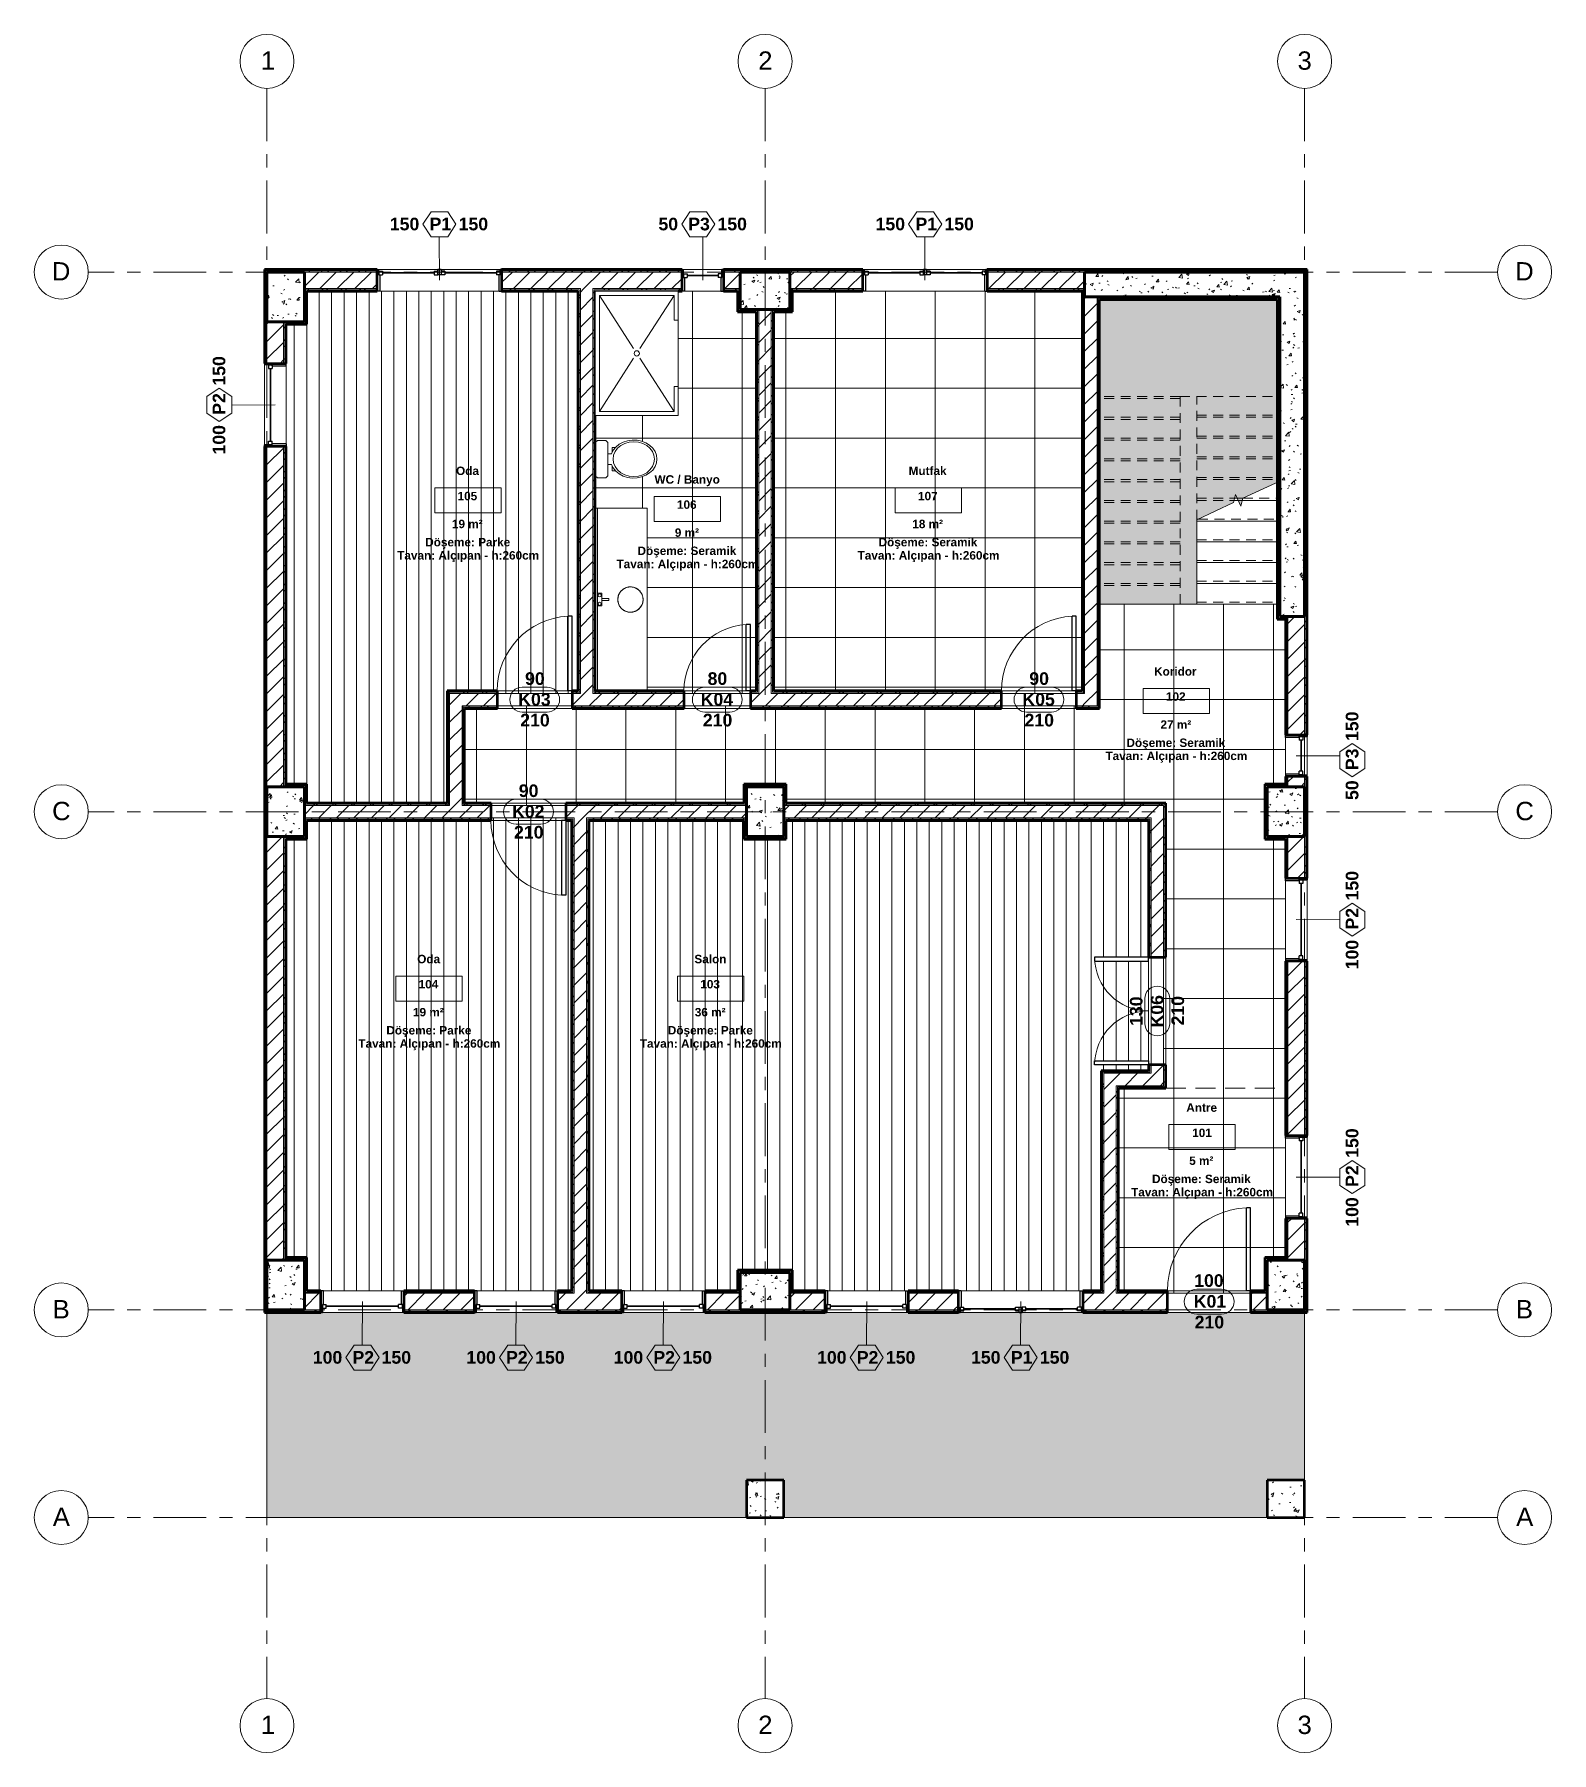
# Model space of a CAD drawing. Header units: centimetres. Extents: x -1798 to 30, y -905 to 1164.
import ezdxf

# ---------------------------------------------------------------- set-up
doc = ezdxf.new("R2010")
doc.units = ezdxf.units.CM
for name, pattern in [('Grid Line', [2.2225, 1.27, -0.3175, 0.3175, -0.3175]), ('Hidden', [0.714375, 0.47625, -0.238125]), ('Overhead', [0.396875, 0.238125, -0.15875]), ('Overhead_2_', [0.396875, 0.238125, -0.15875])]:
    doc.linetypes.add(name, pattern=pattern)
for name, color, linetype, lineweight in [('A-AREA-IDEN', 2, 'Continuous', 9), ('A-DETL-HDLN', 90, 'Hidden', 18), ('A-DOOR', 31, 'Continuous', 18), ('A-DOOR-IDEN', 31, 'Continuous', 18), ('A-FLOR', 192, 'Continuous', 18), ('A-FLOR-PATT', 8, 'Continuous', 18), ('A-GLAZ', 151, 'Continuous', 18), ('A-GLAZ-IDEN', 152, 'Continuous', 18), ('A-WALL', 113, 'Continuous', 18), ('A-WALL-PATT', 111, 'Continuous', 50), ('P-SANR-FIXT', 6, 'Continuous', 18), ('S-COLS', 52, 'Continuous', 18), ('S-GRID', 1, 'Continuous', 9), ('S-GRID-IDEN', 1, 'Continuous', 9), ('S-STRS', 31, 'Continuous', 18), ('S-STRS-MBND', 31, 'Overhead_2_', 18)]:
    doc.layers.add(name, color=color, linetype=linetype, lineweight=lineweight)
doc.styles.add('Arial', font='arial.ttf', dxfattribs={"height": 22.129491})
doc.styles.add('Arial_B', font='arialbd.ttf', dxfattribs={"height": 10.147562})
doc.styles.add('Arial_B_1', font='arialbd.ttf', dxfattribs={"height": 15.221343})
pattern_1 = [(50, (0, 0), (36.4365, -3.1877), [3.81, -41.91]), (355, (0, 0), (-7.04845, 38.2117), [3.048, -33.528]), (100.451, (3.036, -0.266), (29.3886, 35.02294), [3.238, -35.618]), (46.184, (0, 10.16), (54.216, -8.4084), [5.715, -62.865]), (96.636, (4.52, 9.46), (47.4805, 49.4854), [4.857, -53.427]), (351.184, (0, 10.16), (47.481, 49.4846), [4.572, -50.292]), (21, (5.08, 7.62), (30.32265, -20.4528), [3.81, -41.91]), (326, (5.08, 7.62), (12.3607, 36.8379), [3.048, -33.528]), (71.451, (7.607, 5.916), (42.6833, 16.3839), [3.238, -35.618]), (37.5, (0, 0), (0.61807, 16.91082), [1.676, -31.445, 1.676, -32.36, -33.655]), (37.5, (0, 0), (0.61807, 16.91082), [-67.158, 1.676, -31.979]), (7.5, (0, 0), (13.36414, 20.03578), [1.676, -17.729, 1.676, -30.683, -12.827]), (7.5, (0, 0), (13.36414, 20.03578), [-51.765, 1.676, -11.151]), (327.5, (-11.328, 0), (27.11816, -1.14606), [1.676, -11.024, 1.676, -37.948, -52.578]), (327.5, (-11.328, 0), (27.11816, -1.14606), [-52.324, 1.676, -50.902]), (317.5, (-16.408, 0), (29.6258, 5.08507), [1.676, -14.834, 1.676, -24.638, -37.338]), (317.5, (-16.408, 0), (29.6258, 5.08507), [-42.824, 1.676, -35.662])]

msp = doc.modelspace()

# ---------------------------------------------------------------- texts
at = {"layer": 'A-AREA-IDEN', "ltscale": 50, "style": 'Arial_B'}
for s, height, p in [('Oda', 10.15, (-1290.1, 633.3)), ('Mutfak', 10.15, (-744.9, 633.3)), ('WC / Banyo', 10.15, (-1051.1, 622.9)), ('105', 10.15, (-1288.3, 602.9)), ('106', 10.15, (-1024, 592.6)), ('107', 10.15, (-733.6, 602.9)), ('19 m²', 10.15, (-1295.1, 569.3)), ('18 m²', 10.15, (-740.5, 569.3)), ('9 m²', 10.15, (-1026.6, 558.9)), ('Tavan: Alçıpan - h:260cm', 10.148, (-1361, 531.5)), ('Döşeme: Parke', 10.148, (-1327.3, 547.4)), ('Döşeme: Seramik', 10.148, (-1071.5, 537)), ('Tavan: Alçıpan - h:260cm', 10.148, (-806.4, 531.5)), ('Döşeme: Seramik', 10.148, (-781.1, 547.4)), ('Tavan: Alçıpan - h:260cm', 10.148, (-1096.8, 521.1)), ('Koridor', 10.15, (-449.2, 391.7)), ('102', 10.15, (-434.9, 361.4)), ('27 m²', 10.15, (-441.5, 327.7)), ('Döşeme: Seramik', 10.148, (-482.5, 305.8)), ('Tavan: Alçıpan - h:260cm', 10.148, (-507.8, 290)), ('Oda', 10.15, (-1336.9, 45.3)), ('Salon', 10.15, (-1003, 45.3)), ('104', 10.15, (-1335.2, 15)), ('103', 10.15, (-995.9, 15)), ('19 m²', 10.15, (-1342, -18.7)), ('36 m²', 10.15, (-1002.5, -18.7)), ('Döşeme: Parke', 10.148, (-1374.1, -40.5)), ('Döşeme: Parke', 10.148, (-1035, -40.5)), ('Tavan: Alçıpan - h:260cm', 10.148, (-1407.8, -56.4)), ('Tavan: Alçıpan - h:260cm', 10.148, (-1068.7, -56.4)), ('Antre', 10.15, (-410.4, -133.6)), ('101', 10.15, (-403.3, -164)), ('5 m²', 10.15, (-406.9, -197.6)), ('Tavan: Alçıpan - h:260cm', 10.148, (-476.9, -235.4)), ('Döşeme: Seramik', 10.148, (-451.7, -219.5))]:
    msp.add_text(s, height=height, dxfattribs=at).set_placement(p)
at = {"layer": 'A-DOOR-IDEN', "ltscale": 50, "style": 'Arial_B_1'}
for s, p in [('90', (-1207, 380.5)), ('80', (-987.1, 380.5)), ('90', (-599.5, 380.5)), ('K03', (-1215.2, 355.5)), ('K04', (-995.4, 355.5)), ('K05', (-607.8, 355.5)), ('210', (-1212.8, 330.5)), ('210', (-992.8, 330.5)), ('210', (-605.3, 330.5)), ('90', (-1214.5, 245.5)), ('K02', (-1222.6, 220.5)), ('210', (-1220.3, 195.5)), ('100', (-400.9, -344.5)), ('K01', (-401.4, -369.5)), ('210', (-400.3, -394.5))]:
    msp.add_text(s, height=15.22, dxfattribs=at).set_placement(p)
for s, p in [('130', (-463.1, -30.2)), ('K06', (-438.1, -32)), ('210', (-413.1, -29.6))]:
    msp.add_text(s, height=15.22, rotation=90, dxfattribs=at).set_placement(p)
at = {"layer": 'A-GLAZ-IDEN', "ltscale": 50, "style": 'Arial_B_1'}
for s, p in [('150', (-1369.9, 928)), ('P1', (-1322, 928)), ('150', (-1287, 928)), ('50', (-1046.3, 928)), ('P3', (-1010.4, 928)), ('150', (-975.2, 928)), ('150', (-784.7, 928)), ('P1', (-736.7, 928)), ('150', (-701.8, 928)), ('100', (-1462.7, -437)), ('P2', (-1414.9, -437)), ('150', (-1379.8, -437)), ('100', (-1277.7, -437)), ('P2', (-1229.9, -437)), ('150', (-1194.8, -437)), ('100', (-1100.2, -437)), ('P2', (-1052.4, -437)), ('150', (-1017.3, -437)), ('100', (-855.2, -437)), ('P2', (-807.4, -437)), ('150', (-772.3, -437)), ('150', (-669.7, -437)), ('P1', (-621.7, -437)), ('150', (-586.8, -437))]:
    msp.add_text(s, height=15.22, dxfattribs=at).set_placement(p)
for s, p in [('150', (-1568.1, 741)), ('P2', (-1568.1, 705.9)), ('100', (-1568.1, 658)), ('150', (-203.1, 313)), ('P3', (-203.1, 277.9)), ('50', (-203.1, 241.9)), ('150', (-203.1, 121)), ('P2', (-203.1, 85.9)), ('100', (-203.1, 38)), ('150', (-203.1, -189)), ('P2', (-203.1, -224.1)), ('100', (-203.1, -272))]:
    msp.add_text(s, height=15.22, rotation=90, dxfattribs=at).set_placement(p)
at = {"layer": 'S-GRID-IDEN', "ltscale": 50, "style": 'Arial'}
for s, p in [('1', (-1525.3, 1121.4)), ('2', (-926.1, 1121.4)), ('3', (-276.4, 1121.4)), ('D', (-1777.1, 867.6)), ('D', (-14.2, 867.6)), ('C', (-1776.8, 217.6)), ('C', (-14, 217.6)), ('B', (-1776.1, -382.4)), ('B', (-13.3, -382.4)), ('A', (-1775.9, -632.4)), ('A', (-13, -632.4)), ('1', (-1525.3, -883)), ('2', (-926.1, -883)), ('3', (-276.4, -883))]:
    msp.add_text(s, height=22.1, dxfattribs=at).set_placement(p)

# ---------------------------------------------------------------- hatches: boundary and pattern name
at = {"layer": 'A-FLOR-PATT', "ltscale": 50}
h = msp.add_hatch(dxfattribs=at)
h.set_pattern_fill('FP_2', color=9, style=0, pattern_type=2)
h.set_pattern_definition([(0, (0, 0), (40.64, 10.16), [1.676, -28.804, 1.676, -28.804, -162.56]), (0, (0, 0), (40.64, 10.16), [-60.96, 1.676, -59.284, 1.676, -28.804, -71.12]), (0, (0, 0), (40.64, 10.16), [-152.4, 1.676, -18.644, 1.676, -49.124]), (120, (15.24, 5.08), (-29.11882, 30.11527), [1.676, -28.804, 1.676, -28.804, -162.56]), (120, (15.24, 5.08), (-29.11882, 30.11527), [-60.96, 1.676, -59.284, 1.676, -28.804, -71.12]), (120, (15.24, 5.08), (-29.11882, 30.11527), [-152.4, 1.676, -18.644, 1.676, -49.124]), (240, (20.32, 25.4), (-11.52118, -40.27527), [1.676, -28.804, 1.676, -28.804, -162.56]), (240, (20.32, 25.4), (-11.52118, -40.27527), [-60.96, 1.676, -59.284, 1.676, -28.804, -71.12]), (240, (20.32, 25.4), (-11.52118, -40.27527), [-152.4, 1.676, -18.644, 1.676, -49.124])])
h.paths.add_polyline_path([(-312.9, -622.2), (-312.9, -577.2), (-267.9, -577.2), (-267.9, -375.2), (-1517.9, -375.2), (-1517.9, -622.2), (-940.4, -622.2), (-940.4, -577.2), (-895.4, -577.2), (-895.4, -622.2)], flags=0)
h.paths.add_polyline_path([(-443.9, 477.8), (-397.9, 477.8), (-397.9, 579.5), (-353.6, 600.2), (-351.2, 609.9), (-344.6, 595.7), (-342.2, 605.5), (-300.9, 624.7), (-300.9, 844.8), (-514.9, 844.8), (-514.9, 477.8)], flags=0)
at = {"layer": 'A-GLAZ', "ltscale": 50}
h = msp.add_hatch(dxfattribs=at)
h.set_pattern_fill('FP_5', color=256, angle=180, style=0, pattern_type=2)
h.set_pattern_definition([(45, (-0.0004, 4e-05), (-35.3553, 35.3553), []), (135, (-0.0004, 4e-05), (-35.3553, -35.3553), [])])
h.paths.add_polyline_path([(-1308.2, 874.5), (-1308.2, 880.8), (-1312.1, 880.8), (-1312.1, 874.5)], flags=0)
at = {"layer": 'A-WALL-PATT', "lineweight": 5, "ltscale": 50}
for points in [[(-1520.9, 817.8), (-1519.4, 817.8), (-1519.4, 880.8), (-1520.9, 880.8), (-1520.9, 854.8)], [(-1472.9, 879.3), (-1472.9, 880.8), (-1519.4, 880.8), (-1519.4, 879.3), (-1517.9, 879.3)], [(-887.9, 879.3), (-887.9, 880.8), (-947.9, 880.8), (-947.9, 879.3), (-945.2, 879.3)], [(-266.4, 879.3), (-264.9, 879.3), (-264.9, 880.8), (-532.9, 880.8), (-532.9, 879.3), (-443.9, 879.3)], [(-264.9, 462.8), (-264.9, 879.3), (-266.4, 879.3), (-266.4, 462.8)], [(-1143.4, 373.3), (-1141.9, 373.3), (-1141.9, 854.8), (-1143.4, 854.8), (-1143.4, 401.2)], [(-907.4, 373.3), (-907.4, 829.8), (-908.9, 829.8), (-908.9, 373.3)], [(-300.9, 844.8), (-300.9, 846.3), (-516.4, 846.3), (-516.4, 844.8), (-443.9, 844.8)], [(-514.9, 352.3), (-514.9, 844.8), (-516.4, 844.8), (-516.4, 352.3)], [(-300.9, 461.3), (-299.4, 461.3), (-299.4, 846.3), (-300.9, 846.3), (-300.9, 462.8)], [(-290.9, 459.8), (-289.4, 459.8), (-289.4, 461.3), (-300.9, 461.3), (-300.9, 459.8)], [(-1299.4, 238.3), (-1299.4, 371.8), (-1300.9, 371.8), (-1300.9, 238.3)], [(-1519.4, 197.8), (-1519.4, 257.8), (-1520.9, 257.8), (-1520.9, 197.8)], [(-893.9, 259.3), (-892.4, 259.3), (-892.4, 260.8), (-941.9, 260.8), (-941.9, 259.3), (-940.4, 259.3)], [(-315.9, 196.3), (-314.4, 196.3), (-314.4, 260.8), (-315.9, 260.8), (-315.9, 197.8)], [(-314.4, 259.3), (-289.4, 259.3), (-289.4, 260.8), (-314.4, 260.8)], [(-264.9, 197.8), (-264.9, 257.8), (-266.4, 257.8), (-266.4, 197.8)], [(-1150.9, -349.2), (-1149.4, -349.2), (-1149.4, 217.3), (-1150.9, 217.3), (-1150.9, -246.7)], [(-892.4, 217.3), (-455.9, 217.3), (-455.9, 218.8), (-892.4, 218.8)], [(-1496.4, -309.2), (-1494.9, -309.2), (-1494.9, 194.8), (-1496.4, 194.8), (-1496.4, -246.7)], [(-895.4, 194.8), (-893.9, 194.8), (-893.9, 196.3), (-943.4, 196.3), (-943.4, 194.8)], [(-290.9, 194.8), (-289.4, 194.8), (-289.4, 196.3), (-315.9, 196.3), (-315.9, 194.8)], [(-512.9, -349.2), (-511.4, -349.2), (-511.4, -84.2), (-512.9, -84.2), (-512.9, -246.7)], [(-475.2, -85.7), (-455.9, -85.7), (-455.9, -84.2), (-511.4, -84.2), (-511.4, -85.7), (-491.9, -85.7)], [(-315.9, -349.2), (-314.4, -349.2), (-314.4, -309.2), (-315.9, -309.2), (-315.9, -311.5)], [(-312.9, -310.7), (-289.4, -310.7), (-289.4, -309.2), (-314.4, -309.2), (-314.4, -310.7)], [(-1519.4, -373.7), (-1519.4, -312.2), (-1520.9, -312.2), (-1520.9, -373.7)], [(-950.9, -350.7), (-949.4, -350.7), (-949.4, -324.2), (-950.9, -324.2), (-950.9, -349.2)], [(-886.4, -325.7), (-884.9, -325.7), (-884.9, -324.2), (-949.4, -324.2), (-949.4, -325.7), (-945.2, -325.7)], [(-884.9, -350.7), (-884.9, -325.7), (-886.4, -325.7), (-886.4, -350.7)], [(-264.9, -375.2), (-264.9, -312.2), (-266.4, -312.2), (-266.4, -375.2)], [(-1472.9, -375.2), (-1472.9, -373.7), (-1520.9, -373.7), (-1520.9, -375.2), (-1509.2, -375.2)], [(-887.9, -375.2), (-887.9, -373.7), (-947.9, -373.7), (-947.9, -375.2), (-945.2, -375.2)], [(-267.9, -375.2), (-266.4, -375.2), (-266.4, -373.7), (-312.9, -373.7), (-312.9, -375.2)]]:
    msp.add_hatch(color=256, dxfattribs=at).paths.add_polyline_path(points, flags=0)
at = {"layer": 'A-WALL-PATT', "lineweight": 18, "ltscale": 50}
h = msp.add_hatch(color=256, dxfattribs=at)
h.paths.add_polyline_path([(-950.9, 879.3), (-947.9, 879.3), (-947.9, 880.8), (-967.9, 880.8), (-967.9, 879.3)], flags=0)
h.paths.add_polyline_path([(-1017.9, 879.3), (-1017.9, 880.8), (-1235.2, 880.8), (-1235.2, 879.3), (-1070.5, 879.3)], flags=0)
h.paths.add_polyline_path([(-1385.2, 879.3), (-1385.2, 880.8), (-1472.9, 880.8), (-1472.9, 879.3), (-1446.5, 879.3)], flags=0)
h = msp.add_hatch(color=256, dxfattribs=at)
h.paths.add_polyline_path([(-535.9, 879.3), (-532.9, 879.3), (-532.9, 880.8), (-650.2, 880.8), (-650.2, 879.3), (-569.2, 879.3)], flags=0)
h.paths.add_polyline_path([(-800.2, 879.3), (-800.2, 880.8), (-887.9, 880.8), (-887.9, 879.3), (-819.9, 879.3)], flags=0)
h = msp.add_hatch(dxfattribs=at)
h.set_pattern_fill('FP_1', color=253, style=0, pattern_type=2)
h.set_pattern_definition(pattern_1)
h.paths.add_polyline_path([(-532.9, 847.8), (-267.9, 847.8), (-267.9, 877.8), (-532.9, 877.8), (-532.9, 854.8)], flags=0)
at = {"layer": 'A-WALL-PATT', "lineweight": 5, "ltscale": 50}
h = msp.add_hatch(color=256, dxfattribs=at)
h.paths.add_polyline_path([(-950.9, 854.8), (-950.9, 856.3), (-967.9, 856.3), (-967.9, 854.8)], flags=0)
h.paths.add_polyline_path([(-1022.4, 854.8), (-1017.9, 854.8), (-1017.9, 856.3), (-1123.9, 856.3), (-1123.9, 854.8), (-1027.5, 854.8)], flags=0)
h.paths.add_polyline_path([(-1143.4, 854.8), (-1141.9, 854.8), (-1141.9, 856.3), (-1235.2, 856.3), (-1235.2, 854.8), (-1195.9, 854.8)], flags=0)
h.paths.add_polyline_path([(-1385.2, 854.8), (-1385.2, 856.3), (-1471.4, 856.3), (-1471.4, 854.8), (-1446.5, 854.8)], flags=0)
at = {"layer": 'A-WALL-PATT', "lineweight": 18, "ltscale": 50}
for points in [[(-1469.9, 816.3), (-1469.9, 854.8), (-1471.4, 854.8), (-1471.4, 816.3)], [(-1123.9, 373.3), (-1122.4, 373.3), (-1122.4, 854.8), (-1123.9, 854.8), (-1123.9, 401.2)], [(-950.9, 829.8), (-949.4, 829.8), (-949.4, 856.3), (-950.9, 856.3), (-950.9, 854.8)], [(-886.4, 831.3), (-884.9, 831.3), (-884.9, 856.3), (-886.4, 856.3), (-886.4, 832.8)], [(-534.4, 844.8), (-534.4, 856.3), (-535.9, 856.3), (-535.9, 844.8)], [(-928.4, 373.3), (-926.9, 373.3), (-926.9, 829.8), (-928.4, 829.8), (-928.4, 401.2)], [(-534.4, 371.8), (-534.4, 844.8), (-535.9, 844.8), (-535.9, 371.8)], [(-1469.9, 814.8), (-1469.9, 816.3), (-1496.4, 816.3), (-1496.4, 814.8), (-1494.9, 814.8)], [(-1279.9, 238.3), (-1279.9, 352.3), (-1281.4, 352.3), (-1281.4, 238.3)], [(-1472.9, 259.3), (-1471.4, 259.3), (-1471.4, 260.8), (-1496.4, 260.8), (-1496.4, 259.3)], [(-892.4, 236.8), (-436.4, 236.8), (-436.4, 238.3), (-892.4, 238.3)], [(-1131.4, -349.2), (-1129.9, -349.2), (-1129.9, 217.3), (-1131.4, 217.3), (-1131.4, -246.7)], [(-1519.4, -312.2), (-1519.4, 197.8), (-1520.9, 197.8), (-1520.9, -312.2)], [(-1469.9, 194.8), (-1469.9, 196.3), (-1496.4, 196.3), (-1496.4, 194.8), (-1494.9, 194.8)], [(-493.4, -349.2), (-491.9, -349.2), (-491.9, -103.7), (-493.4, -103.7), (-493.4, -246.7)], [(-455.9, -105.2), (-436.4, -105.2), (-436.4, -103.7), (-491.9, -103.7), (-491.9, -105.2), (-475.2, -105.2)], [(-1472.9, -310.7), (-1471.4, -310.7), (-1471.4, -309.2), (-1496.4, -309.2), (-1496.4, -310.7)], [(-1471.4, -349.2), (-1469.9, -349.2), (-1469.9, -309.2), (-1471.4, -309.2), (-1471.4, -311.5)]]:
    msp.add_hatch(color=256, dxfattribs=at).paths.add_polyline_path(points, flags=0)
at = {"layer": 'A-WALL-PATT', "lineweight": 5, "ltscale": 50}
h = msp.add_hatch(color=256, dxfattribs=at)
h.paths.add_polyline_path([(-535.9, 854.8), (-535.9, 856.3), (-650.2, 856.3), (-650.2, 854.8), (-569.2, 854.8)], flags=0)
h.paths.add_polyline_path([(-800.2, 854.8), (-800.2, 856.3), (-884.9, 856.3), (-884.9, 854.8), (-819.9, 854.8)], flags=0)
at = {"layer": 'A-WALL-PATT', "lineweight": 18, "ltscale": 50}
h = msp.add_hatch(color=256, dxfattribs=at)
h.paths.add_polyline_path([(-884.9, 829.8), (-884.9, 831.3), (-908.9, 831.3), (-908.9, 829.8), (-907.4, 829.8)], flags=0)
h.paths.add_polyline_path([(-928.4, 829.8), (-926.9, 829.8), (-926.9, 831.3), (-949.4, 831.3), (-949.4, 829.8), (-945.2, 829.8)], flags=0)
h = msp.add_hatch(dxfattribs=at)
h.set_pattern_fill('FP_1', color=253, style=0, pattern_type=2)
h.set_pattern_definition(pattern_1)
h.paths.add_polyline_path([(-297.9, 462.8), (-267.9, 462.8), (-267.9, 847.8), (-297.9, 847.8), (-297.9, 530.8)], flags=0)
h = msp.add_hatch(color=256, dxfattribs=at)
h.paths.add_polyline_path([(-1519.4, 257.8), (-1519.4, 667.8), (-1520.9, 667.8), (-1520.9, 257.8)], flags=0)
h.paths.add_polyline_path([(-1520.9, 767.8), (-1519.4, 767.8), (-1519.4, 817.8), (-1520.9, 817.8), (-1520.9, 790)], flags=0)
at = {"layer": 'A-WALL-PATT', "lineweight": 5, "ltscale": 50}
h = msp.add_hatch(color=256, dxfattribs=at)
h.paths.add_polyline_path([(-1494.9, 260.8), (-1494.9, 667.8), (-1496.4, 667.8), (-1496.4, 260.8)], flags=0)
h.paths.add_polyline_path([(-1494.9, 767.8), (-1494.9, 814.8), (-1496.4, 814.8), (-1496.4, 767.8)], flags=0)
h = msp.add_hatch(color=256, dxfattribs=at)
h.paths.add_polyline_path([(-289.4, 260.8), (-289.4, 270.3), (-290.9, 270.3), (-290.9, 260.8)], flags=0)
h.paths.add_polyline_path([(-289.4, 320.3), (-289.4, 459.8), (-290.9, 459.8), (-290.9, 320.3)], flags=0)
at = {"layer": 'A-WALL-PATT', "lineweight": 18, "ltscale": 50}
h = msp.add_hatch(color=256, dxfattribs=at)
h.paths.add_polyline_path([(-264.9, 257.8), (-264.9, 270.3), (-266.4, 270.3), (-266.4, 257.8)], flags=0)
h.paths.add_polyline_path([(-264.9, 320.3), (-264.9, 462.8), (-266.4, 462.8), (-266.4, 320.3)], flags=0)
h = msp.add_hatch(color=256, dxfattribs=at)
h.paths.add_polyline_path([(-535.9, 371.8), (-535.9, 373.3), (-542.9, 373.3), (-542.9, 371.8)], flags=0)
h.paths.add_polyline_path([(-632.9, 371.8), (-632.9, 373.3), (-908.9, 373.3), (-908.9, 371.8), (-694.6, 371.8)], flags=0)
h.paths.add_polyline_path([(-926.9, 371.8), (-926.9, 373.3), (-935.4, 373.3), (-935.4, 371.8)], flags=0)
h.paths.add_polyline_path([(-1015.4, 371.8), (-1015.4, 373.3), (-1123.9, 373.3), (-1123.9, 371.8), (-1070.5, 371.8)], flags=0)
h.paths.add_polyline_path([(-1141.9, 371.8), (-1141.9, 373.3), (-1150.4, 373.3), (-1150.4, 371.8)], flags=0)
h.paths.add_polyline_path([(-1240.4, 371.8), (-1240.4, 373.3), (-1300.9, 373.3), (-1300.9, 371.8), (-1258.5, 371.8)], flags=0)
at = {"layer": 'A-WALL-PATT', "lineweight": 5, "ltscale": 50}
h = msp.add_hatch(color=256, dxfattribs=at)
h.paths.add_polyline_path([(-516.4, 352.3), (-516.4, 353.8), (-542.9, 353.8), (-542.9, 352.3), (-535.9, 352.3)], flags=0)
h.paths.add_polyline_path([(-632.9, 352.3), (-632.9, 353.8), (-935.4, 353.8), (-935.4, 352.3), (-694.6, 352.3)], flags=0)
h.paths.add_polyline_path([(-1015.4, 352.3), (-1015.4, 353.8), (-1150.4, 353.8), (-1150.4, 352.3), (-1070.5, 352.3)], flags=0)
h.paths.add_polyline_path([(-1258.5, 352.3), (-1240.4, 352.3), (-1240.4, 353.8), (-1281.4, 353.8), (-1281.4, 352.3), (-1279.9, 352.3)], flags=0)
at = {"layer": 'A-WALL-PATT', "lineweight": 18, "ltscale": 50}
h = msp.add_hatch(color=256, dxfattribs=at)
h.paths.add_polyline_path([(-1471.4, 196.3), (-1469.9, 196.3), (-1469.9, 218.8), (-1471.4, 218.8), (-1471.4, 197.8)], flags=0)
h.paths.add_polyline_path([(-1471.4, 236.8), (-1469.9, 236.8), (-1469.9, 260.8), (-1471.4, 260.8), (-1471.4, 239.2)], flags=0)
at = {"layer": 'A-WALL-PATT', "lineweight": 5, "ltscale": 50}
h = msp.add_hatch(color=256, dxfattribs=at)
h.paths.add_polyline_path([(-941.9, 196.3), (-941.9, 218.8), (-943.4, 218.8), (-943.4, 196.3)], flags=0)
h.paths.add_polyline_path([(-943.4, 236.8), (-941.9, 236.8), (-941.9, 260.8), (-943.4, 260.8), (-943.4, 238.3)], flags=0)
h = msp.add_hatch(color=256, dxfattribs=at)
h.paths.add_polyline_path([(-892.4, 194.8), (-892.4, 218.8), (-893.9, 218.8), (-893.9, 194.8)], flags=0)
h.paths.add_polyline_path([(-892.4, 236.8), (-892.4, 259.3), (-893.9, 259.3), (-893.9, 236.8)], flags=0)
h = msp.add_hatch(color=256, dxfattribs=at)
h.paths.add_polyline_path([(-945.2, 236.8), (-943.4, 236.8), (-943.4, 238.3), (-1157.9, 238.3), (-1157.9, 236.8), (-1070.5, 236.8)], flags=0)
h.paths.add_polyline_path([(-1247.9, 236.8), (-1247.9, 238.3), (-1281.4, 238.3), (-1281.4, 236.8)], flags=0)
h.paths.add_polyline_path([(-1299.4, 236.8), (-1299.4, 238.3), (-1469.9, 238.3), (-1469.9, 236.8), (-1446.5, 236.8)], flags=0)
at = {"layer": 'A-WALL-PATT', "lineweight": 18, "ltscale": 50}
h = msp.add_hatch(color=256, dxfattribs=at)
h.paths.add_polyline_path([(-436.4, -105.2), (-434.9, -105.2), (-434.9, -77.2), (-436.4, -77.2), (-436.4, -103.7)], flags=0)
h.paths.add_polyline_path([(-436.4, 52.8), (-434.9, 52.8), (-434.9, 238.3), (-436.4, 238.3), (-436.4, 142.1)], flags=0)
h = msp.add_hatch(color=256, dxfattribs=at)
h.paths.add_polyline_path([(-943.4, 217.3), (-943.4, 218.8), (-1131.4, 218.8), (-1131.4, 217.3), (-945.2, 217.3)], flags=0)
h.paths.add_polyline_path([(-1149.4, 217.3), (-1149.4, 218.8), (-1157.9, 218.8), (-1157.9, 217.3), (-1150.9, 217.3)], flags=0)
h.paths.add_polyline_path([(-1247.9, 217.3), (-1247.9, 218.8), (-1469.9, 218.8), (-1469.9, 217.3), (-1446.5, 217.3)], flags=0)
at = {"layer": 'A-WALL-PATT', "lineweight": 5, "ltscale": 50}
h = msp.add_hatch(color=256, dxfattribs=at)
h.paths.add_polyline_path([(-454.4, -85.7), (-454.4, -77.2), (-455.9, -77.2), (-455.9, -85.7)], flags=0)
h.paths.add_polyline_path([(-454.4, 52.8), (-454.4, 218.8), (-455.9, 218.8), (-455.9, 52.8)], flags=0)
h = msp.add_hatch(color=256, dxfattribs=at)
h.paths.add_polyline_path([(-290.9, -309.2), (-289.4, -309.2), (-289.4, -262.2), (-290.9, -262.2)], flags=0)
h.paths.add_polyline_path([(-289.4, -162.2), (-289.4, 47.8), (-290.9, 47.8), (-290.9, -162.2)], flags=0)
h.paths.add_polyline_path([(-289.4, 147.8), (-289.4, 194.8), (-290.9, 194.8), (-290.9, 147.8)], flags=0)
at = {"layer": 'A-WALL-PATT', "lineweight": 18, "ltscale": 50}
h = msp.add_hatch(color=256, dxfattribs=at)
h.paths.add_polyline_path([(-266.4, -312.2), (-264.9, -312.2), (-264.9, -262.2), (-266.4, -262.2), (-266.4, -311.5)], flags=0)
h.paths.add_polyline_path([(-264.9, -162.2), (-264.9, 47.8), (-266.4, 47.8), (-266.4, -162.2)], flags=0)
h.paths.add_polyline_path([(-266.4, 147.8), (-264.9, 147.8), (-264.9, 197.8), (-266.4, 197.8), (-266.4, 194.8)], flags=0)
at = {"layer": 'A-WALL-PATT', "lineweight": 5, "ltscale": 50}
h = msp.add_hatch(color=256, dxfattribs=at)
h.paths.add_polyline_path([(-950.9, -350.7), (-950.9, -349.2), (-990.4, -349.2), (-990.4, -350.7)], flags=0)
h.paths.add_polyline_path([(-1090.4, -350.7), (-1090.4, -349.2), (-1131.4, -349.2), (-1131.4, -350.7)], flags=0)
h.paths.add_polyline_path([(-1149.4, -350.7), (-1149.4, -349.2), (-1167.9, -349.2), (-1167.9, -350.7)], flags=0)
h.paths.add_polyline_path([(-1267.9, -350.7), (-1267.9, -349.2), (-1352.9, -349.2), (-1352.9, -350.7)], flags=0)
h.paths.add_polyline_path([(-1452.9, -350.7), (-1452.9, -349.2), (-1471.4, -349.2), (-1471.4, -350.7)], flags=0)
h = msp.add_hatch(color=256, dxfattribs=at)
h.paths.add_polyline_path([(-318.6, -350.7), (-314.4, -350.7), (-314.4, -349.2), (-332.9, -349.2), (-332.9, -350.7)], flags=0)
h.paths.add_polyline_path([(-443.9, -350.7), (-432.9, -350.7), (-432.9, -349.2), (-493.4, -349.2), (-493.4, -350.7)], flags=0)
h.paths.add_polyline_path([(-511.4, -350.7), (-511.4, -349.2), (-534.9, -349.2), (-534.9, -350.7)], flags=0)
h.paths.add_polyline_path([(-684.9, -350.7), (-684.9, -349.2), (-745.4, -349.2), (-745.4, -350.7), (-694.6, -350.7)], flags=0)
h.paths.add_polyline_path([(-845.4, -350.7), (-845.4, -349.2), (-884.9, -349.2), (-884.9, -350.7)], flags=0)
at = {"layer": 'A-WALL-PATT', "lineweight": 18, "ltscale": 50}
h = msp.add_hatch(color=256, dxfattribs=at)
h.paths.add_polyline_path([(-950.9, -375.2), (-947.9, -375.2), (-947.9, -373.7), (-990.4, -373.7), (-990.4, -375.2)], flags=0)
h.paths.add_polyline_path([(-1090.4, -375.2), (-1090.4, -373.7), (-1167.9, -373.7), (-1167.9, -375.2)], flags=0)
h.paths.add_polyline_path([(-1267.9, -375.2), (-1267.9, -373.7), (-1352.9, -373.7), (-1352.9, -375.2)], flags=0)
h.paths.add_polyline_path([(-1472.9, -375.2), (-1452.9, -375.2), (-1452.9, -373.7), (-1472.9, -373.7)], flags=0)
h = msp.add_hatch(color=256, dxfattribs=at)
h.paths.add_polyline_path([(-312.9, -375.2), (-312.9, -373.7), (-332.9, -373.7), (-332.9, -375.2), (-318.6, -375.2)], flags=0)
h.paths.add_polyline_path([(-432.9, -375.2), (-432.9, -373.7), (-534.9, -373.7), (-534.9, -375.2), (-443.9, -375.2)], flags=0)
h.paths.add_polyline_path([(-694.6, -375.2), (-684.9, -375.2), (-684.9, -373.7), (-745.4, -373.7), (-745.4, -375.2)], flags=0)
h.paths.add_polyline_path([(-845.4, -375.2), (-845.4, -373.7), (-887.9, -373.7), (-887.9, -375.2), (-884.9, -375.2)], flags=0)
at = {"layer": 'S-COLS', "ltscale": 50}
h = msp.add_hatch(dxfattribs=at)
h.set_pattern_fill('FP_1', color=256, style=0, pattern_type=2)
h.set_pattern_definition(pattern_1)
h.paths.add_polyline_path([(-1472.9, 817.8), (-1472.9, 877.8), (-1517.9, 877.8), (-1517.9, 817.8)], flags=0)
h = msp.add_hatch(dxfattribs=at)
h.set_pattern_fill('FP_1', color=256, style=0, pattern_type=2)
h.set_pattern_definition(pattern_1)
h.paths.add_polyline_path([(-887.9, 832.8), (-887.9, 877.8), (-947.9, 877.8), (-947.9, 832.8), (-945.2, 832.8)], flags=0)
h = msp.add_hatch(dxfattribs=at)
h.set_pattern_fill('FP_1', color=256, style=0, pattern_type=2)
h.set_pattern_definition(pattern_1)
h.paths.add_polyline_path([(-1472.9, 197.8), (-1472.9, 257.8), (-1517.9, 257.8), (-1517.9, 197.8)], flags=0)
h = msp.add_hatch(dxfattribs=at)
h.set_pattern_fill('FP_1', color=256, style=0, pattern_type=2)
h.set_pattern_definition(pattern_1)
h.paths.add_polyline_path([(-895.4, 197.8), (-895.4, 257.8), (-940.4, 257.8), (-940.4, 197.8)], flags=0)
h = msp.add_hatch(dxfattribs=at)
h.set_pattern_fill('FP_1', color=256, style=0, pattern_type=2)
h.set_pattern_definition(pattern_1)
h.paths.add_polyline_path([(-312.9, 197.8), (-267.9, 197.8), (-267.9, 257.8), (-312.9, 257.8), (-312.9, 206.8)], flags=0)
h = msp.add_hatch(dxfattribs=at)
h.set_pattern_fill('FP_1', color=256, style=0, pattern_type=2)
h.set_pattern_definition(pattern_1)
h.paths.add_polyline_path([(-1472.9, -372.2), (-1472.9, -312.2), (-1517.9, -312.2), (-1517.9, -372.2), (-1509.2, -372.2)], flags=0)
h = msp.add_hatch(dxfattribs=at)
h.set_pattern_fill('FP_1', color=256, style=0, pattern_type=2)
h.set_pattern_definition(pattern_1)
h.paths.add_polyline_path([(-887.9, -372.2), (-887.9, -327.2), (-947.9, -327.2), (-947.9, -372.2), (-945.2, -372.2)], flags=0)
h = msp.add_hatch(dxfattribs=at)
h.set_pattern_fill('FP_1', color=256, style=0, pattern_type=2)
h.set_pattern_definition(pattern_1)
h.paths.add_polyline_path([(-267.9, -372.2), (-267.9, -312.2), (-312.9, -312.2), (-312.9, -372.2)], flags=0)
h = msp.add_hatch(dxfattribs=at)
h.set_pattern_fill('FP_1', color=256, style=0, pattern_type=2)
h.set_pattern_definition(pattern_1)
h.paths.add_polyline_path([(-895.4, -622.2), (-895.4, -577.2), (-940.4, -577.2), (-940.4, -622.2)], flags=0)
h = msp.add_hatch(dxfattribs=at)
h.set_pattern_fill('FP_1', color=256, style=0, pattern_type=2)
h.set_pattern_definition(pattern_1)
h.paths.add_polyline_path([(-267.9, -622.2), (-267.9, -577.2), (-312.9, -577.2), (-312.9, -622.2)], flags=0)

# ---------------------------------------------------------------- linework, layer by layer
at = {"layer": 'A-AREA-IDEN', "ltscale": 50}
for p, q in [((-1315.7, 617.8), (-1315.7, 587.8)), ((-1315.7, 617.8), (-1235.7, 617.8)), ((-1235.7, 617.8), (-1235.7, 587.8)), ((-1051.5, 607.4), (-1051.5, 577.4)), ((-1051.5, 607.4), (-971.5, 607.4)), ((-971.5, 607.4), (-971.5, 577.4)), ((-761.1, 617.8), (-761.1, 587.8)), ((-761.1, 617.8), (-681.1, 617.8)), ((-681.1, 617.8), (-681.1, 587.8)), ((-1315.7, 587.8), (-1235.7, 587.8)), ((-761.1, 587.8), (-681.1, 587.8)), ((-1051.5, 577.4), (-971.5, 577.4)), ((-462.5, 376.2), (-462.5, 346.2)), ((-462.5, 376.2), (-382.5, 376.2)), ((-382.5, 376.2), (-382.5, 346.2)), ((-462.5, 346.2), (-382.5, 346.2)), ((-1362.6, 29.8), (-1362.6, -0.2)), ((-1362.6, 29.8), (-1282.6, 29.8)), ((-1282.6, 29.8), (-1282.6, -0.2)), ((-1023.4, 29.8), (-1023.4, -0.2)), ((-1023.4, 29.8), (-943.4, 29.8)), ((-943.4, 29.8), (-943.4, -0.2)), ((-1362.6, -0.2), (-1282.6, -0.2)), ((-1023.4, -0.2), (-943.4, -0.2)), ((-431.6, -149.1), (-431.6, -179.1)), ((-431.6, -149.1), (-351.6, -149.1)), ((-351.6, -149.1), (-351.6, -179.1)), ((-431.6, -179.1), (-351.6, -179.1))]:
    msp.add_line(p, q, dxfattribs=at)
at = {"layer": 'A-DETL-HDLN', "ltscale": 50}
msp.add_line((-434.9, -105.2), (-290.9, -105.2), dxfattribs=at)
at = {"layer": 'A-DOOR', "lineweight": 25, "ltscale": 50}
for p, q in [((-1155.5, 373.3), (-1155.5, 463.4)), ((-1150.4, 463.4), (-1155.5, 463.4)), ((-1150.4, 373.3), (-1150.4, 463.4)), ((-548, 373.3), (-548, 463.4)), ((-542.9, 463.4), (-548, 463.4)), ((-542.9, 373.3), (-542.9, 463.4)), ((-940.5, 373.3), (-940.5, 453.3)), ((-935.4, 453.3), (-940.5, 453.3)), ((-935.4, 373.3), (-935.4, 453.3)), ((-1150.4, 373.3), (-1155.5, 373.3)), ((-935.4, 373.3), (-940.5, 373.3)), ((-542.9, 373.3), (-548, 373.3)), ((-1163, 217.3), (-1163, 127.3)), ((-1157.9, 217.3), (-1163, 217.3)), ((-1157.9, 217.3), (-1157.9, 127.3)), ((-1157.9, 127.3), (-1163, 127.3)), ((-520.9, 52.8), (-520.9, 47.8)), ((-455.9, 52.8), (-520.9, 52.8)), ((-520.9, 47.8), (-455.9, 47.8)), ((-455.9, 47.8), (-455.9, 52.8)), ((-520.9, -72.2), (-455.9, -72.2)), ((-520.9, -77.2), (-520.9, -72.2)), ((-455.9, -77.2), (-520.9, -77.2)), ((-455.9, -72.2), (-455.9, -77.2)), ((-338, -349.2), (-338, -249.1)), ((-332.9, -249.1), (-338, -249.1)), ((-332.9, -349.2), (-332.9, -249.1)), ((-332.9, -349.2), (-338, -349.2))]:
    msp.add_line(p, q, dxfattribs=at)
at = {"layer": 'A-DOOR', "ltscale": 50}
for centre, radius, start, end in [((-1150.4, 373.3), 90.2, 93.2424, 180), ((-542.9, 373.3), 90.2, 93.2424, 180), ((-935.4, 373.3), 80.2, 93.6474, 180), ((-1157.9, 217.3), 90.2, 180, 266.7576), ((-455.9, 52.8), 65, 180, 270), ((-455.9, -77.2), 65, 90, 180), ((-332.9, -349.2), 100.2, 92.9184, 180)]:
    msp.add_arc(centre, radius, start, end, dxfattribs=at)
at = {"layer": 'A-DOOR-IDEN', "ltscale": 50}
for p, q in [((-1210.4, 377.8), (-1180.4, 377.8)), ((-990.4, 377.8), (-960.4, 377.8)), ((-602.9, 377.8), (-572.9, 377.8)), ((-1210.4, 347.8), (-1180.4, 347.8)), ((-990.4, 347.8), (-960.4, 347.8)), ((-602.9, 347.8), (-572.9, 347.8)), ((-1217.9, 242.8), (-1187.9, 242.8)), ((-1217.9, 212.8), (-1187.9, 212.8)), ((-460.4, -27.2), (-460.4, 2.8)), ((-430.4, -27.2), (-430.4, 2.8)), ((-397.9, -347.2), (-367.9, -347.2)), ((-397.9, -377.2), (-367.9, -377.2))]:
    msp.add_line(p, q, dxfattribs=at)
for centre, start, end in [((-1210.4, 362.8), 90, 270), ((-1180.4, 362.8), 270, 90), ((-990.4, 362.8), 90, 270), ((-960.4, 362.8), 270, 90), ((-602.9, 362.8), 90, 270), ((-572.9, 362.8), 270, 90), ((-1217.9, 227.8), 90, 270), ((-1187.9, 227.8), 270, 90), ((-445.4, 2.8), 0, 180), ((-445.4, -27.2), 180, 360), ((-397.9, -362.2), 90, 270), ((-367.9, -362.2), 270, 90)]:
    msp.add_arc(centre, 15, start, end, dxfattribs=at)
at = {"layer": 'A-FLOR', "ltscale": 50}
for p, q in [((-397.9, 477.8), (-514.9, 477.8)), ((-1240.4, 370.3), (-1150.4, 370.3)), ((-1150.4, 355.3), (-1240.4, 355.3)), ((-1015.4, 370.3), (-935.4, 370.3)), ((-935.4, 355.3), (-1015.4, 355.3)), ((-632.9, 370.3), (-542.9, 370.3)), ((-542.9, 355.3), (-632.9, 355.3)), ((-1247.9, 235.3), (-1157.9, 235.3)), ((-1157.9, 220.3), (-1247.9, 220.3)), ((-452.9, -77.2), (-452.9, 52.8)), ((-437.9, 52.8), (-437.9, -77.2)), ((-432.9, -352.2), (-332.9, -352.2))]:
    msp.add_line(p, q, dxfattribs=at)
at = {"layer": 'A-FLOR', "color": 9, "ltscale": 50}
for p, q in [((-1517.9, -375.2), (-1517.9, -622.2)), ((-267.9, -577.2), (-267.9, -375.2)), ((-1517.9, -622.2), (-940.4, -622.2)), ((-895.4, -622.2), (-312.9, -622.2))]:
    msp.add_line(p, q, dxfattribs=at)
at = {"layer": 'A-FLOR-PATT', "linetype": 'Continuous', "ltscale": 50}
for p, q in [((-1455, 238.3), (-1455, 854.8)), ((-1440, 238.3), (-1440, 854.8)), ((-1425, 238.3), (-1425, 854.8)), ((-1410, 238.3), (-1410, 854.8)), ((-1395, 238.3), (-1395, 854.8)), ((-1380, 238.3), (-1380, 854.8)), ((-1365, 238.3), (-1365, 854.8)), ((-1350, 238.3), (-1350, 854.8)), ((-1335, 238.3), (-1335, 854.8)), ((-1320, 238.3), (-1320, 854.8)), ((-1305, 238.3), (-1305, 854.8)), ((-1290, 373.3), (-1290, 854.8)), ((-1275, 373.3), (-1275, 854.8)), ((-1260, 373.3), (-1260, 854.8)), ((-1245, 373.3), (-1245, 854.8)), ((-1230, 370.3), (-1230, 854.8)), ((-1215, 370.3), (-1215, 854.8)), ((-1200, 370.3), (-1200, 854.8)), ((-1185, 370.3), (-1185, 854.8)), ((-1170, 370.3), (-1170, 854.8)), ((-1155, 370.3), (-1155, 854.8)), ((-1005.4, 854.8), (-1005.4, 370.3)), ((-832.9, 854.8), (-832.9, 373.3)), ((-772.9, 854.8), (-772.9, 373.3)), ((-712.9, 854.8), (-712.9, 373.3)), ((-652.9, 854.8), (-652.9, 373.3)), ((-592.9, 854.8), (-592.9, 370.3)), ((-945.4, 829.8), (-945.4, 370.3)), ((-892.9, 829.8), (-892.9, 373.3)), ((-1485, 260.8), (-1485, 814.8)), ((-1470, 260.8), (-1470, 814.8)), ((-1022.4, 797.8), (-928.4, 797.8)), ((-907.4, 797.8), (-535.9, 797.8)), ((-1022.4, 737.8), (-928.4, 737.8)), ((-907.4, 737.8), (-535.9, 737.8)), ((-1065.4, 704.8), (-1065.4, 673.5)), ((-1122.4, 677.8), (-928.4, 677.8)), ((-907.4, 677.8), (-535.9, 677.8)), ((-1065.4, 631.4), (-1065.4, 593.3)), ((-1122.4, 617.8), (-928.4, 617.8)), ((-907.4, 617.8), (-535.9, 617.8)), ((-1059.8, 557.8), (-928.4, 557.8)), ((-907.4, 557.8), (-535.9, 557.8)), ((-1059.8, 497.8), (-928.4, 497.8)), ((-907.4, 497.8), (-535.9, 497.8)), ((-485.4, 238.3), (-485.4, 477.8)), ((-425.4, -352.2), (-425.4, 477.8)), ((-365.4, -352.2), (-365.4, 477.8)), ((-305.4, 260.8), (-305.4, 477.8)), ((-1059.8, 437.8), (-928.4, 437.8)), ((-907.4, 437.8), (-535.9, 437.8)), ((-514.9, 422.8), (-290.9, 422.8)), ((-1059.8, 377.8), (-928.4, 377.8)), ((-907.4, 377.8), (-535.9, 377.8)), ((-1265.4, 238.3), (-1265.4, 352.3)), ((-1205.4, 235.3), (-1205.4, 355.3)), ((-1145.4, 238.3), (-1145.4, 352.3)), ((-1085.4, 238.3), (-1085.4, 352.3)), ((-1025.4, 238.3), (-1025.4, 352.3)), ((-965.4, 238.3), (-965.4, 355.3)), ((-905.4, 260.8), (-905.4, 352.3)), ((-845.4, 238.3), (-845.4, 352.3)), ((-785.4, 238.3), (-785.4, 352.3)), ((-725.4, 238.3), (-725.4, 352.3)), ((-665.4, 238.3), (-665.4, 352.3)), ((-605.4, 238.3), (-605.4, 355.3)), ((-545.4, 238.3), (-545.4, 355.3)), ((-514.9, 362.8), (-290.9, 362.8)), ((-1279.9, 302.8), (-290.9, 302.8)), ((-1279.9, 242.8), (-943.4, 242.8)), ((-892.4, 242.8), (-315.9, 242.8)), ((-1455, -349.2), (-1455, 217.3)), ((-1440, -349.2), (-1440, 217.3)), ((-1425, -349.2), (-1425, 217.3)), ((-1410, -349.2), (-1410, 217.3)), ((-1395, -349.2), (-1395, 217.3)), ((-1380, -349.2), (-1380, 217.3)), ((-1365, -349.2), (-1365, 217.3)), ((-1350, -349.2), (-1350, 217.3)), ((-1335, -349.2), (-1335, 217.3)), ((-1320, -349.2), (-1320, 217.3)), ((-1305, -349.2), (-1305, 217.3)), ((-1290, -349.2), (-1290, 217.3)), ((-1275, -349.2), (-1275, 217.3)), ((-1260, -349.2), (-1260, 217.3)), ((-1245, -349.2), (-1245, 220.3)), ((-1230, -349.2), (-1230, 220.3)), ((-1215, -349.2), (-1215, 220.3)), ((-1200, -349.2), (-1200, 220.3)), ((-1185, -349.2), (-1185, 220.3)), ((-1170, -349.2), (-1170, 220.3)), ((-1155, -349.2), (-1155, 217.3)), ((-1125, -349.2), (-1125, 217.3)), ((-1110, -349.2), (-1110, 217.3)), ((-1095, -349.2), (-1095, 217.3)), ((-1080, -349.2), (-1080, 217.3)), ((-1065, -349.2), (-1065, 217.3)), ((-1050, -349.2), (-1050, 217.3)), ((-1035, -349.2), (-1035, 217.3)), ((-1020, -349.2), (-1020, 217.3)), ((-1005, -349.2), (-1005, 217.3)), ((-990, -349.2), (-990, 217.3)), ((-975, -349.2), (-975, 217.3)), ((-960, -349.2), (-960, 217.3)), ((-945, -324.2), (-945, 217.3)), ((-885, -324.2), (-885, 217.3)), ((-870, -349.2), (-870, 217.3)), ((-855, -349.2), (-855, 217.3)), ((-840, -349.2), (-840, 217.3)), ((-825, -349.2), (-825, 217.3)), ((-810, -349.2), (-810, 217.3)), ((-795, -349.2), (-795, 217.3)), ((-780, -349.2), (-780, 217.3)), ((-765, -349.2), (-765, 217.3)), ((-750, -349.2), (-750, 217.3)), ((-735, -349.2), (-735, 217.3)), ((-720, -349.2), (-720, 217.3)), ((-705, -349.2), (-705, 217.3)), ((-690, -349.2), (-690, 217.3)), ((-675, -349.2), (-675, 217.3)), ((-660, -349.2), (-660, 217.3)), ((-645, -349.2), (-645, 217.3)), ((-630, -349.2), (-630, 217.3)), ((-615, -349.2), (-615, 217.3)), ((-600, -349.2), (-600, 217.3)), ((-585, -349.2), (-585, 217.3)), ((-570, -349.2), (-570, 217.3)), ((-555, -349.2), (-555, 217.3)), ((-540, -349.2), (-540, 217.3)), ((-525, -349.2), (-525, 217.3)), ((-510, 52.8), (-510, 217.3)), ((-495, 52.8), (-495, 217.3)), ((-480, 52.8), (-480, 217.3)), ((-465, 52.8), (-465, 217.3)), ((-1485, -309.2), (-1485, 194.8)), ((-1470, -309.2), (-1470, 194.8)), ((-930, -324.2), (-930, 194.8)), ((-915, -324.2), (-915, 194.8)), ((-900, -324.2), (-900, 194.8)), ((-305.4, -309.2), (-305.4, 194.8)), ((-434.9, 182.8), (-290.9, 182.8)), ((-434.9, 122.8), (-290.9, 122.8)), ((-434.9, 62.8), (-290.9, 62.8)), ((-510, -72.2), (-510, 47.8)), ((-495, -72.2), (-495, 47.8)), ((-480, -72.2), (-480, 47.8)), ((-465, -72.2), (-465, 47.8)), ((-437.9, 2.8), (-290.9, 2.8)), ((-437.9, -57.2), (-290.9, -57.2)), ((-510, -84.2), (-510, -77.2)), ((-495, -84.2), (-495, -77.2)), ((-480, -84.2), (-480, -77.2)), ((-465, -84.2), (-465, -77.2)), ((-491.9, -117.2), (-290.9, -117.2)), ((-485.4, -349.2), (-485.4, -105.2)), ((-491.9, -177.2), (-290.9, -177.2)), ((-491.9, -237.2), (-290.9, -237.2)), ((-491.9, -297.2), (-290.9, -297.2))]:
    msp.add_line(p, q, dxfattribs=at)
at = {"layer": 'A-GLAZ', "lineweight": 25, "ltscale": 50}
for p, q in [((-1385.2, 880.8), (-1383.2, 880.8)), ((-1383.2, 874.5), (-1383.2, 880.8)), ((-1383.2, 878.9), (-1383.2, 874.5)), ((-1383.2, 878.9), (-1378.8, 878.9)), ((-1383.2, 874.5), (-1378.8, 874.5)), ((-1382, 874.5), (-1382, 854.8)), ((-1378.8, 878.9), (-1378.8, 874.5)), ((-1316.5, 878.9), (-1316.5, 874.5)), ((-1316.5, 878.9), (-1312.1, 878.9)), ((-1316.5, 874.5), (-1312.1, 874.5)), ((-1312.1, 880.8), (-1312.1, 874.5)), ((-1308.2, 880.8), (-1312.1, 880.8)), ((-1312.1, 880.8), (-1308.2, 880.8)), ((-1312.1, 874.5), (-1312.1, 880.8)), ((-1312.1, 878.9), (-1312.1, 874.5)), ((-1308.2, 874.5), (-1312.1, 874.5)), ((-1308.2, 874.5), (-1312.1, 874.5)), ((-1308.2, 880.8), (-1308.2, 874.5)), ((-1308.2, 880.8), (-1308.2, 874.5)), ((-1308.2, 878.9), (-1308.2, 874.5)), ((-1303.8, 878.9), (-1308.2, 878.9)), ((-1303.8, 874.5), (-1308.2, 874.5)), ((-1303.8, 878.9), (-1303.8, 874.5)), ((-1241.5, 878.9), (-1241.5, 874.5)), ((-1237.1, 878.9), (-1241.5, 878.9)), ((-1237.1, 874.5), (-1241.5, 874.5)), ((-1238.3, 854.8), (-1238.3, 874.5)), ((-1237.1, 874.5), (-1238.3, 874.5)), ((-1237.1, 874.5), (-1237.1, 880.8)), ((-1235.2, 880.8), (-1237.1, 880.8)), ((-1237.1, 878.9), (-1237.1, 874.5)), ((-1017.9, 880.8), (-1016, 880.8)), ((-1016, 871.4), (-1016, 880.8)), ((-1016, 875.8), (-1016, 871.4)), ((-1016, 875.8), (-1011.6, 875.8)), ((-1016, 871.4), (-1011.6, 871.4)), ((-1016, 871.4), (-1014.7, 871.4)), ((-1014.7, 854.8), (-1014.7, 871.4)), ((-1011.6, 875.8), (-1011.6, 871.4)), ((-974.3, 875.8), (-974.3, 871.4)), ((-969.8, 875.8), (-974.3, 875.8)), ((-969.8, 871.4), (-974.3, 871.4)), ((-971.1, 871.4), (-969.8, 871.4)), ((-971.1, 871.4), (-971.1, 854.8)), ((-969.8, 871.4), (-969.8, 880.8)), ((-967.9, 880.8), (-969.8, 880.8)), ((-969.8, 875.8), (-969.8, 871.4)), ((-800.2, 880.8), (-798.2, 880.8)), ((-798.2, 874.5), (-798.2, 880.8)), ((-798.2, 878.9), (-798.2, 874.5)), ((-798.2, 878.9), (-793.8, 878.9)), ((-798.2, 874.5), (-793.8, 874.5)), ((-797, 874.5), (-797, 854.8)), ((-793.8, 878.9), (-793.8, 874.5)), ((-731.5, 878.9), (-731.5, 874.5)), ((-731.5, 878.9), (-727.1, 878.9)), ((-731.5, 874.5), (-727.1, 874.5)), ((-727.1, 880.8), (-727.1, 874.5)), ((-723.2, 880.8), (-727.1, 880.8)), ((-727.1, 880.8), (-723.2, 880.8)), ((-727.1, 874.5), (-727.1, 880.8)), ((-727.1, 878.9), (-727.1, 874.5)), ((-723.2, 874.5), (-727.1, 874.5)), ((-723.2, 874.5), (-727.1, 874.5)), ((-723.2, 880.8), (-723.2, 874.5)), ((-723.2, 880.8), (-723.2, 874.5)), ((-723.2, 878.9), (-723.2, 874.5)), ((-718.8, 878.9), (-723.2, 878.9)), ((-718.8, 874.5), (-723.2, 874.5)), ((-718.8, 878.9), (-718.8, 874.5)), ((-656.5, 878.9), (-656.5, 874.5)), ((-652.1, 878.9), (-656.5, 878.9)), ((-652.1, 874.5), (-656.5, 874.5)), ((-653.3, 854.8), (-653.3, 874.5)), ((-652.1, 874.5), (-653.3, 874.5)), ((-652.1, 874.5), (-652.1, 880.8)), ((-650.2, 880.8), (-652.1, 880.8)), ((-652.1, 878.9), (-652.1, 874.5)), ((-1382, 854.8), (-1385.2, 854.8)), ((-1238.3, 854.8), (-1235.2, 854.8)), ((-1014.7, 854.8), (-1017.9, 854.8)), ((-971.1, 854.8), (-967.9, 854.8)), ((-797, 854.8), (-800.2, 854.8)), ((-653.3, 854.8), (-650.2, 854.8)), ((-1520.9, 767.8), (-1520.9, 765.9)), ((-1511.5, 765.9), (-1520.9, 765.9)), ((-1515.9, 765.9), (-1511.5, 765.9)), ((-1515.9, 765.9), (-1515.9, 761.5)), ((-1511.5, 765.9), (-1511.5, 761.5)), ((-1511.5, 764.7), (-1511.5, 765.9)), ((-1494.9, 764.7), (-1494.9, 767.8)), ((-1515.9, 761.5), (-1511.5, 761.5)), ((-1511.5, 764.7), (-1494.9, 764.7)), ((-1511.5, 669.7), (-1520.9, 669.7)), ((-1520.9, 667.8), (-1520.9, 669.7)), ((-1515.9, 674.2), (-1511.5, 674.2)), ((-1515.9, 669.7), (-1515.9, 674.2)), ((-1515.9, 669.7), (-1511.5, 669.7)), ((-1511.5, 669.7), (-1511.5, 674.2)), ((-1494.9, 671), (-1511.5, 671)), ((-1511.5, 669.7), (-1511.5, 671)), ((-1494.9, 671), (-1494.9, 667.8)), ((-290.9, 317.2), (-290.9, 320.3)), ((-274.3, 317.2), (-290.9, 317.2)), ((-274.3, 318.4), (-274.3, 314)), ((-269.9, 318.4), (-274.3, 318.4)), ((-274.3, 318.4), (-264.9, 318.4)), ((-274.3, 317.2), (-274.3, 318.4)), ((-269.9, 314), (-274.3, 314)), ((-269.9, 318.4), (-269.9, 314)), ((-264.9, 320.3), (-264.9, 318.4)), ((-290.9, 273.5), (-290.9, 270.3)), ((-290.9, 273.5), (-274.3, 273.5)), ((-269.9, 276.7), (-274.3, 276.7)), ((-274.3, 272.2), (-274.3, 276.7)), ((-274.3, 272.2), (-274.3, 273.5)), ((-269.9, 272.2), (-274.3, 272.2)), ((-274.3, 272.2), (-264.9, 272.2)), ((-269.9, 272.2), (-269.9, 276.7)), ((-264.9, 270.3), (-264.9, 272.2)), ((-290.9, 144.7), (-290.9, 147.8)), ((-274.3, 145.9), (-274.3, 141.5)), ((-269.9, 145.9), (-274.3, 145.9)), ((-274.3, 145.9), (-264.9, 145.9)), ((-274.3, 144.7), (-274.3, 145.9)), ((-269.9, 145.9), (-269.9, 141.5)), ((-264.9, 147.8), (-264.9, 145.9)), ((-274.3, 144.7), (-290.9, 144.7)), ((-269.9, 141.5), (-274.3, 141.5)), ((-290.9, 51), (-290.9, 47.8)), ((-290.9, 51), (-274.3, 51)), ((-269.9, 54.2), (-274.3, 54.2)), ((-274.3, 49.7), (-274.3, 54.2)), ((-274.3, 49.7), (-274.3, 51)), ((-269.9, 49.7), (-274.3, 49.7)), ((-274.3, 49.7), (-264.9, 49.7)), ((-269.9, 49.7), (-269.9, 54.2)), ((-264.9, 47.8), (-264.9, 49.7)), ((-290.9, -165.3), (-290.9, -162.2)), ((-274.3, -165.3), (-290.9, -165.3)), ((-274.3, -164.1), (-274.3, -168.5)), ((-269.9, -164.1), (-274.3, -164.1)), ((-274.3, -164.1), (-264.9, -164.1)), ((-274.3, -165.3), (-274.3, -164.1)), ((-269.9, -164.1), (-269.9, -168.5)), ((-264.9, -162.2), (-264.9, -164.1)), ((-269.9, -168.5), (-274.3, -168.5)), ((-290.9, -259), (-290.9, -262.2)), ((-290.9, -259), (-274.3, -259)), ((-269.9, -255.8), (-274.3, -255.8)), ((-274.3, -260.3), (-274.3, -255.8)), ((-274.3, -260.3), (-274.3, -259)), ((-269.9, -260.3), (-274.3, -260.3)), ((-274.3, -260.3), (-264.9, -260.3)), ((-269.9, -260.3), (-269.9, -255.8)), ((-264.9, -262.2), (-264.9, -260.3)), ((-1449.7, -349.2), (-1452.9, -349.2)), ((-1449.7, -365.7), (-1449.7, -349.2)), ((-1356.1, -349.2), (-1352.9, -349.2)), ((-1356.1, -349.2), (-1356.1, -365.7)), ((-1264.7, -349.2), (-1267.9, -349.2)), ((-1264.7, -365.7), (-1264.7, -349.2)), ((-1171.1, -349.2), (-1167.9, -349.2)), ((-1171.1, -349.2), (-1171.1, -365.7)), ((-1087.2, -349.2), (-1090.4, -349.2)), ((-1087.2, -365.7), (-1087.2, -349.2)), ((-993.6, -349.2), (-990.4, -349.2)), ((-993.6, -349.2), (-993.6, -365.7)), ((-842.2, -349.2), (-845.4, -349.2)), ((-842.2, -365.7), (-842.2, -349.2)), ((-748.6, -349.2), (-745.4, -349.2)), ((-748.6, -349.2), (-748.6, -365.7)), ((-681.7, -349.2), (-684.9, -349.2)), ((-681.7, -349.2), (-681.7, -368.8)), ((-538.1, -349.2), (-534.9, -349.2)), ((-538.1, -368.8), (-538.1, -349.2)), ((-1451, -365.7), (-1446.6, -365.7)), ((-1451, -370.2), (-1451, -365.7)), ((-1451, -365.7), (-1451, -375.2)), ((-1449.7, -365.7), (-1451, -365.7)), ((-1451, -370.2), (-1446.6, -370.2)), ((-1446.6, -370.2), (-1446.6, -365.7)), ((-1359.3, -370.2), (-1359.3, -365.7)), ((-1354.8, -365.7), (-1359.3, -365.7)), ((-1354.8, -370.2), (-1359.3, -370.2)), ((-1354.8, -365.7), (-1356.1, -365.7)), ((-1354.8, -370.2), (-1354.8, -365.7)), ((-1354.8, -365.7), (-1354.8, -375.2)), ((-1266, -365.7), (-1261.6, -365.7)), ((-1266, -370.2), (-1266, -365.7)), ((-1266, -365.7), (-1266, -375.2)), ((-1264.7, -365.7), (-1266, -365.7)), ((-1266, -370.2), (-1261.6, -370.2)), ((-1261.6, -370.2), (-1261.6, -365.7)), ((-1174.3, -370.2), (-1174.3, -365.7)), ((-1169.8, -365.7), (-1174.3, -365.7)), ((-1169.8, -370.2), (-1174.3, -370.2)), ((-1169.8, -365.7), (-1171.1, -365.7)), ((-1169.8, -370.2), (-1169.8, -365.7)), ((-1169.8, -365.7), (-1169.8, -375.2)), ((-1088.5, -365.7), (-1084.1, -365.7)), ((-1088.5, -370.2), (-1088.5, -365.7)), ((-1088.5, -365.7), (-1088.5, -375.2)), ((-1087.2, -365.7), (-1088.5, -365.7)), ((-1088.5, -370.2), (-1084.1, -370.2)), ((-1084.1, -370.2), (-1084.1, -365.7)), ((-996.8, -370.2), (-996.8, -365.7)), ((-992.3, -365.7), (-996.8, -365.7)), ((-992.3, -370.2), (-996.8, -370.2)), ((-992.3, -365.7), (-993.6, -365.7)), ((-992.3, -370.2), (-992.3, -365.7)), ((-992.3, -365.7), (-992.3, -375.2)), ((-843.5, -365.7), (-839.1, -365.7)), ((-843.5, -370.2), (-843.5, -365.7)), ((-843.5, -365.7), (-843.5, -375.2)), ((-842.2, -365.7), (-843.5, -365.7)), ((-843.5, -370.2), (-839.1, -370.2)), ((-839.1, -370.2), (-839.1, -365.7)), ((-751.8, -370.2), (-751.8, -365.7)), ((-747.3, -365.7), (-751.8, -365.7)), ((-747.3, -370.2), (-751.8, -370.2)), ((-747.3, -365.7), (-748.6, -365.7)), ((-747.3, -370.2), (-747.3, -365.7)), ((-747.3, -365.7), (-747.3, -375.2)), ((-683, -368.8), (-678.6, -368.8)), ((-683, -373.3), (-683, -368.8)), ((-683, -368.8), (-681.7, -368.8)), ((-683, -368.8), (-683, -375.2)), ((-678.6, -373.3), (-678.6, -368.8)), ((-616.3, -368.8), (-611.8, -368.8)), ((-616.3, -373.3), (-616.3, -368.8)), ((-611.8, -373.3), (-611.8, -368.8)), ((-611.8, -368.8), (-608, -368.8)), ((-611.8, -375.2), (-611.8, -368.8)), ((-611.8, -375.2), (-611.8, -368.8)), ((-611.8, -368.8), (-608, -368.8)), ((-608, -373.3), (-608, -368.8)), ((-603.6, -368.8), (-608, -368.8)), ((-608, -375.2), (-608, -368.8)), ((-608, -368.8), (-608, -375.2)), ((-603.6, -373.3), (-603.6, -368.8)), ((-541.3, -373.3), (-541.3, -368.8)), ((-536.8, -368.8), (-541.3, -368.8)), ((-536.8, -373.3), (-536.8, -368.8)), ((-536.8, -368.8), (-536.8, -375.2)), ((-1452.9, -375.2), (-1451, -375.2)), ((-1352.9, -375.2), (-1354.8, -375.2)), ((-1267.9, -375.2), (-1266, -375.2)), ((-1167.9, -375.2), (-1169.8, -375.2)), ((-1090.4, -375.2), (-1088.5, -375.2)), ((-990.4, -375.2), (-992.3, -375.2)), ((-845.4, -375.2), (-843.5, -375.2)), ((-745.4, -375.2), (-747.3, -375.2)), ((-684.9, -375.2), (-683, -375.2)), ((-683, -373.3), (-678.6, -373.3)), ((-616.3, -373.3), (-611.8, -373.3)), ((-611.8, -375.2), (-608, -375.2)), ((-608, -375.2), (-611.8, -375.2)), ((-603.6, -373.3), (-608, -373.3)), ((-536.8, -373.3), (-541.3, -373.3)), ((-534.9, -375.2), (-536.8, -375.2))]:
    msp.add_line(p, q, dxfattribs=at)
at = {"layer": 'A-GLAZ', "lineweight": 35, "ltscale": 50}
for p, q in [((-1316.5, 876.7), (-1378.8, 876.7)), ((-1241.5, 876.7), (-1303.8, 876.7)), ((-1011.6, 873.6), (-974.3, 873.6)), ((-731.5, 876.7), (-793.8, 876.7)), ((-656.5, 876.7), (-718.8, 876.7)), ((-1513.7, 674.2), (-1513.7, 761.5)), ((-272.1, 276.7), (-272.1, 314)), ((-272.1, 54.2), (-272.1, 141.5)), ((-272.1, -255.8), (-272.1, -168.5)), ((-1359.3, -367.9), (-1446.6, -367.9)), ((-1174.3, -367.9), (-1261.6, -367.9)), ((-996.8, -367.9), (-1084.1, -367.9)), ((-751.8, -367.9), (-839.1, -367.9)), ((-678.6, -371), (-616.3, -371)), ((-603.6, -371), (-541.3, -371))]:
    msp.add_line(p, q, dxfattribs=at)
at = {"layer": 'A-GLAZ-IDEN', "ltscale": 50}
for p, q in [((-1330.2, 935.3), (-1320.2, 950.3)), ((-1320.2, 920.3), (-1330.2, 935.3)), ((-1320.2, 950.3), (-1300.2, 950.3)), ((-1300.2, 950.3), (-1290.2, 935.6)), ((-1300.2, 920.3), (-1290.2, 935.6)), ((-1018.3, 935.3), (-1008.3, 950.3)), ((-1008.3, 920.3), (-1018.3, 935.3)), ((-1008.3, 950.3), (-988.3, 950.3)), ((-988.3, 950.3), (-978.3, 935.6)), ((-988.3, 920.3), (-978.3, 935.6)), ((-744.9, 935.3), (-734.9, 950.3)), ((-734.9, 920.3), (-744.9, 935.3)), ((-734.9, 950.3), (-714.9, 950.3)), ((-714.9, 950.3), (-704.9, 935.6)), ((-714.9, 920.3), (-704.9, 935.6)), ((-1320.2, 920.3), (-1300.2, 920.3)), ((-1310.2, 867.8), (-1310.4, 920.3)), ((-1008.3, 920.3), (-988.3, 920.3)), ((-992.9, 867.8), (-992.9, 920.3)), ((-734.9, 920.3), (-714.9, 920.3)), ((-725.2, 867.8), (-725.2, 920.3)), ((-1590.4, 727.8), (-1575.7, 737.8)), ((-1590.4, 707.8), (-1590.4, 727.8)), ((-1560.4, 727.8), (-1575.7, 737.8)), ((-1560.4, 707.8), (-1560.4, 727.8)), ((-1575.4, 697.8), (-1590.4, 707.8)), ((-1560.4, 707.8), (-1575.4, 697.8)), ((-1507.9, 717.8), (-1560.4, 717.6)), ((-277.9, 295.3), (-225.4, 295.3)), ((-225.4, 299.9), (-210.7, 309.9)), ((-225.4, 279.9), (-225.4, 299.9)), ((-195.4, 299.9), (-210.7, 309.9)), ((-195.4, 279.9), (-195.4, 299.9)), ((-210.4, 269.9), (-225.4, 279.9)), ((-195.4, 279.9), (-210.4, 269.9)), ((-225.4, 107.8), (-210.7, 117.8)), ((-225.4, 87.8), (-225.4, 107.8)), ((-195.4, 107.8), (-210.7, 117.8)), ((-195.4, 87.8), (-195.4, 107.8)), ((-277.9, 97.8), (-225.4, 97.6)), ((-210.4, 77.8), (-225.4, 87.8)), ((-195.4, 87.8), (-210.4, 77.8)), ((-225.4, -202.2), (-210.7, -192.2)), ((-225.4, -222.2), (-225.4, -202.2)), ((-195.4, -202.2), (-210.7, -192.2)), ((-195.4, -222.2), (-195.4, -202.2)), ((-277.9, -212.2), (-225.4, -212.4)), ((-210.4, -232.2), (-225.4, -222.2)), ((-195.4, -222.2), (-210.4, -232.2)), ((-1402.9, -362.2), (-1403.2, -414.7)), ((-1217.9, -362.2), (-1218.2, -414.7)), ((-1040.4, -362.2), (-1040.7, -414.7)), ((-795.4, -362.2), (-795.7, -414.7)), ((-609.9, -362.2), (-610.2, -414.7)), ((-1422.9, -429.7), (-1412.9, -414.7)), ((-1412.9, -444.7), (-1422.9, -429.7)), ((-1412.9, -414.7), (-1392.9, -414.7)), ((-1392.9, -414.7), (-1382.9, -429.4)), ((-1392.9, -444.7), (-1382.9, -429.4)), ((-1237.9, -429.7), (-1227.9, -414.7)), ((-1227.9, -444.7), (-1237.9, -429.7)), ((-1227.9, -414.7), (-1207.9, -414.7)), ((-1207.9, -414.7), (-1197.9, -429.4)), ((-1207.9, -444.7), (-1197.9, -429.4)), ((-1060.4, -429.7), (-1050.4, -414.7)), ((-1050.4, -444.7), (-1060.4, -429.7)), ((-1050.4, -414.7), (-1030.4, -414.7)), ((-1030.4, -414.7), (-1020.4, -429.4)), ((-1030.4, -444.7), (-1020.4, -429.4)), ((-815.4, -429.7), (-805.4, -414.7)), ((-805.4, -444.7), (-815.4, -429.7)), ((-805.4, -414.7), (-785.4, -414.7)), ((-785.4, -414.7), (-775.4, -429.4)), ((-785.4, -444.7), (-775.4, -429.4)), ((-629.9, -429.7), (-619.9, -414.7)), ((-619.9, -444.7), (-629.9, -429.7)), ((-619.9, -414.7), (-599.9, -414.7)), ((-599.9, -414.7), (-589.9, -429.4)), ((-599.9, -444.7), (-589.9, -429.4)), ((-1412.9, -444.7), (-1392.9, -444.7)), ((-1227.9, -444.7), (-1207.9, -444.7)), ((-1050.4, -444.7), (-1030.4, -444.7)), ((-805.4, -444.7), (-785.4, -444.7)), ((-619.9, -444.7), (-599.9, -444.7))]:
    msp.add_line(p, q, dxfattribs=at)
at = {"layer": 'A-WALL', "lineweight": 50, "ltscale": 50}
for p, q in [((-1385.2, 880.8), (-1520.9, 880.8)), ((-1520.9, 880.8), (-1520.9, 767.8)), ((-1517.9, 817.8), (-1517.9, 877.8)), ((-1517.9, 877.8), (-1472.9, 877.8)), ((-1472.9, 877.8), (-1472.9, 817.8)), ((-1385.2, 854.8), (-1385.2, 880.8)), ((-1017.9, 880.8), (-1235.2, 880.8)), ((-1235.2, 880.8), (-1235.2, 854.8)), ((-1017.9, 854.8), (-1017.9, 880.8)), ((-800.2, 880.8), (-967.9, 880.8)), ((-967.9, 880.8), (-967.9, 854.8)), ((-947.9, 877.8), (-887.9, 877.8)), ((-947.9, 832.8), (-947.9, 877.8)), ((-887.9, 877.8), (-887.9, 832.8)), ((-800.2, 854.8), (-800.2, 880.8)), ((-650.2, 880.8), (-650.2, 854.8)), ((-264.9, 880.8), (-650.2, 880.8)), ((-532.9, 877.8), (-267.9, 877.8)), ((-532.9, 847.8), (-532.9, 877.8)), ((-267.9, 877.8), (-267.9, 462.8)), ((-264.9, 320.3), (-264.9, 880.8)), ((-1469.9, 854.8), (-1385.2, 854.8)), ((-1469.9, 814.8), (-1469.9, 854.8)), ((-1235.2, 854.8), (-1143.4, 854.8)), ((-1143.4, 854.8), (-1143.4, 373.3)), ((-1022.4, 854.8), (-1017.9, 854.8)), ((-967.9, 854.8), (-950.9, 854.8)), ((-950.9, 854.8), (-950.9, 829.8)), ((-884.9, 854.8), (-800.2, 854.8)), ((-884.9, 829.8), (-884.9, 854.8)), ((-650.2, 854.8), (-535.9, 854.8)), ((-535.9, 854.8), (-535.9, 373.3)), ((-950.9, 829.8), (-928.4, 829.8)), ((-887.9, 832.8), (-947.9, 832.8)), ((-928.4, 829.8), (-928.4, 373.3)), ((-907.4, 373.3), (-907.4, 829.8)), ((-907.4, 829.8), (-884.9, 829.8)), ((-297.9, 847.8), (-532.9, 847.8)), ((-514.9, 352.3), (-514.9, 844.8)), ((-514.9, 844.8), (-300.9, 844.8)), ((-300.9, 844.8), (-300.9, 459.8)), ((-297.9, 462.8), (-297.9, 847.8)), ((-1472.9, 817.8), (-1517.9, 817.8)), ((-1494.9, 767.8), (-1494.9, 814.8)), ((-1494.9, 814.8), (-1469.9, 814.8)), ((-1520.9, 767.8), (-1494.9, 767.8)), ((-1122.4, 373.3), (-1122.4, 704.8)), ((-1520.9, 667.8), (-1520.9, -375.2)), ((-1494.9, 667.8), (-1520.9, 667.8)), ((-1494.9, 260.8), (-1494.9, 667.8)), ((-300.9, 459.8), (-290.9, 459.8)), ((-267.9, 462.8), (-297.9, 462.8)), ((-290.9, 459.8), (-290.9, 320.3)), ((-1240.4, 373.3), (-1300.9, 373.3)), ((-1300.9, 373.3), (-1300.9, 238.3)), ((-1240.4, 352.3), (-1240.4, 373.3)), ((-1143.4, 373.3), (-1150.4, 373.3)), ((-1150.4, 373.3), (-1150.4, 352.3)), ((-1015.4, 373.3), (-1122.4, 373.3)), ((-1015.4, 352.3), (-1015.4, 373.3)), ((-928.4, 373.3), (-935.4, 373.3)), ((-935.4, 373.3), (-935.4, 352.3)), ((-632.9, 373.3), (-907.4, 373.3)), ((-632.9, 352.3), (-632.9, 373.3)), ((-535.9, 373.3), (-542.9, 373.3)), ((-542.9, 373.3), (-542.9, 352.3)), ((-1279.9, 352.3), (-1240.4, 352.3)), ((-1279.9, 238.3), (-1279.9, 352.3)), ((-1150.4, 352.3), (-1015.4, 352.3)), ((-935.4, 352.3), (-632.9, 352.3)), ((-542.9, 352.3), (-514.9, 352.3)), ((-290.9, 320.3), (-264.9, 320.3)), ((-264.9, 270.3), (-290.9, 270.3)), ((-290.9, 270.3), (-290.9, 260.8)), ((-264.9, 147.8), (-264.9, 270.3)), ((-1517.9, 197.8), (-1517.9, 257.8)), ((-1517.9, 257.8), (-1472.9, 257.8)), ((-1469.9, 260.8), (-1494.9, 260.8)), ((-1472.9, 257.8), (-1472.9, 197.8)), ((-1469.9, 238.3), (-1469.9, 260.8)), ((-943.4, 260.8), (-943.4, 238.3)), ((-892.4, 260.8), (-943.4, 260.8)), ((-940.4, 197.8), (-940.4, 257.8)), ((-940.4, 257.8), (-895.4, 257.8)), ((-895.4, 257.8), (-895.4, 197.8)), ((-892.4, 238.3), (-892.4, 260.8)), ((-315.9, 260.8), (-315.9, 194.8)), ((-290.9, 260.8), (-315.9, 260.8)), ((-312.9, 197.8), (-312.9, 257.8)), ((-312.9, 257.8), (-267.9, 257.8)), ((-267.9, 257.8), (-267.9, 197.8)), ((-1300.9, 238.3), (-1469.9, 238.3)), ((-1247.9, 238.3), (-1279.9, 238.3)), ((-1247.9, 217.3), (-1247.9, 238.3)), ((-943.4, 238.3), (-1157.9, 238.3)), ((-1157.9, 238.3), (-1157.9, 217.3)), ((-434.9, 238.3), (-892.4, 238.3)), ((-434.9, 52.8), (-434.9, 238.3)), ((-1469.9, 217.3), (-1247.9, 217.3)), ((-1469.9, 194.8), (-1469.9, 217.3)), ((-1157.9, 217.3), (-1150.9, 217.3)), ((-1150.9, 217.3), (-1150.9, -349.2)), ((-1129.9, 217.3), (-943.4, 217.3)), ((-1129.9, -349.2), (-1129.9, 217.3)), ((-943.4, 217.3), (-943.4, 194.8)), ((-892.4, 217.3), (-455.9, 217.3)), ((-892.4, 194.8), (-892.4, 217.3)), ((-455.9, 217.3), (-455.9, 52.8)), ((-1472.9, 197.8), (-1517.9, 197.8)), ((-1494.9, -309.2), (-1494.9, 194.8)), ((-1494.9, 194.8), (-1469.9, 194.8)), ((-943.4, 194.8), (-892.4, 194.8)), ((-895.4, 197.8), (-940.4, 197.8)), ((-315.9, 194.8), (-290.9, 194.8)), ((-267.9, 197.8), (-312.9, 197.8)), ((-290.9, 194.8), (-290.9, 147.8)), ((-290.9, 147.8), (-264.9, 147.8)), ((-455.9, 52.8), (-434.9, 52.8)), ((-264.9, 47.8), (-290.9, 47.8)), ((-290.9, 47.8), (-290.9, -162.2)), ((-264.9, -162.2), (-264.9, 47.8)), ((-434.9, -77.2), (-455.9, -77.2)), ((-455.9, -77.2), (-455.9, -84.2)), ((-434.9, -105.2), (-434.9, -77.2)), ((-512.9, -84.2), (-512.9, -349.2)), ((-455.9, -84.2), (-512.9, -84.2)), ((-491.9, -349.2), (-491.9, -105.2)), ((-491.9, -105.2), (-434.9, -105.2)), ((-290.9, -162.2), (-264.9, -162.2)), ((-264.9, -262.2), (-290.9, -262.2)), ((-290.9, -262.2), (-290.9, -309.2)), ((-264.9, -375.2), (-264.9, -262.2)), ((-1469.9, -309.2), (-1494.9, -309.2)), ((-1469.9, -349.2), (-1469.9, -309.2)), ((-315.9, -309.2), (-315.9, -349.2)), ((-290.9, -309.2), (-315.9, -309.2)), ((-1517.9, -372.2), (-1517.9, -312.2)), ((-1517.9, -312.2), (-1472.9, -312.2)), ((-1472.9, -312.2), (-1472.9, -372.2)), ((-950.9, -324.2), (-950.9, -349.2)), ((-884.9, -324.2), (-950.9, -324.2)), ((-947.9, -372.2), (-947.9, -327.2)), ((-947.9, -327.2), (-887.9, -327.2)), ((-887.9, -327.2), (-887.9, -372.2)), ((-884.9, -349.2), (-884.9, -324.2)), ((-312.9, -372.2), (-312.9, -312.2)), ((-312.9, -312.2), (-267.9, -312.2)), ((-267.9, -312.2), (-267.9, -372.2)), ((-1452.9, -349.2), (-1469.9, -349.2)), ((-1452.9, -375.2), (-1452.9, -349.2)), ((-1267.9, -349.2), (-1352.9, -349.2)), ((-1352.9, -349.2), (-1352.9, -375.2)), ((-1267.9, -375.2), (-1267.9, -349.2)), ((-1150.9, -349.2), (-1167.9, -349.2)), ((-1167.9, -349.2), (-1167.9, -375.2)), ((-1090.4, -349.2), (-1129.9, -349.2)), ((-1090.4, -375.2), (-1090.4, -349.2)), ((-950.9, -349.2), (-990.4, -349.2)), ((-990.4, -349.2), (-990.4, -375.2)), ((-845.4, -349.2), (-884.9, -349.2)), ((-845.4, -375.2), (-845.4, -349.2)), ((-684.9, -349.2), (-745.4, -349.2)), ((-745.4, -349.2), (-745.4, -375.2)), ((-684.9, -375.2), (-684.9, -349.2)), ((-512.9, -349.2), (-534.9, -349.2)), ((-534.9, -349.2), (-534.9, -375.2)), ((-432.9, -349.2), (-491.9, -349.2)), ((-432.9, -375.2), (-432.9, -349.2)), ((-315.9, -349.2), (-332.9, -349.2)), ((-332.9, -349.2), (-332.9, -375.2)), ((-1472.9, -372.2), (-1517.9, -372.2)), ((-887.9, -372.2), (-947.9, -372.2)), ((-267.9, -372.2), (-312.9, -372.2)), ((-1520.9, -375.2), (-1452.9, -375.2)), ((-1352.9, -375.2), (-1267.9, -375.2)), ((-1167.9, -375.2), (-1090.4, -375.2)), ((-990.4, -375.2), (-845.4, -375.2)), ((-745.4, -375.2), (-684.9, -375.2)), ((-534.9, -375.2), (-432.9, -375.2)), ((-332.9, -375.2), (-264.9, -375.2))]:
    msp.add_line(p, q, dxfattribs=at)
at = {"layer": 'A-WALL', "ltscale": 50}
for p, q in [((-1519.4, 879.3), (-1385.2, 879.3)), ((-1519.4, 879.3), (-1519.4, 767.8)), ((-1472.9, 877.8), (-1385.2, 877.8)), ((-1385.2, 880.8), (-1312.1, 880.8)), ((-1308.2, 880.8), (-1235.2, 880.8)), ((-1235.2, 879.3), (-1017.9, 879.3)), ((-1235.2, 877.8), (-1017.9, 877.8)), ((-1017.9, 880.8), (-967.9, 880.8)), ((-967.9, 879.3), (-800.2, 879.3)), ((-967.9, 877.8), (-947.9, 877.8)), ((-887.9, 877.8), (-800.2, 877.8)), ((-800.2, 880.8), (-727.1, 880.8)), ((-723.2, 880.8), (-650.2, 880.8)), ((-266.4, 879.3), (-650.2, 879.3)), ((-650.2, 877.8), (-532.9, 877.8)), ((-266.4, 320.3), (-266.4, 879.3)), ((-1472.9, 857.8), (-1385.2, 857.8)), ((-1471.4, 857.8), (-1471.4, 816.3)), ((-1471.4, 856.3), (-1385.2, 856.3)), ((-1235.2, 854.8), (-1385.2, 854.8)), ((-1235.2, 857.8), (-1140.4, 857.8)), ((-1235.2, 856.3), (-1141.9, 856.3)), ((-1141.9, 856.3), (-1141.9, 371.8)), ((-1140.4, 857.8), (-1140.4, 370.3)), ((-1125.4, 857.8), (-1017.9, 857.8)), ((-1125.4, 857.8), (-1125.4, 370.3)), ((-1123.9, 856.3), (-1017.9, 856.3)), ((-1123.9, 856.3), (-1123.9, 371.8)), ((-967.9, 854.8), (-1017.9, 854.8)), ((-967.9, 857.8), (-947.9, 857.8)), ((-967.9, 856.3), (-949.4, 856.3)), ((-949.4, 831.3), (-949.4, 856.3)), ((-887.9, 857.8), (-800.2, 857.8)), ((-886.4, 856.3), (-800.2, 856.3)), ((-886.4, 856.3), (-886.4, 831.3)), ((-650.2, 854.8), (-800.2, 854.8)), ((-650.2, 857.8), (-532.9, 857.8)), ((-650.2, 856.3), (-534.4, 856.3)), ((-534.4, 371.8), (-534.4, 856.3)), ((-926.9, 831.3), (-949.4, 831.3)), ((-926.9, 371.8), (-926.9, 831.3)), ((-925.4, 370.3), (-925.4, 832.8)), ((-910.4, 370.3), (-910.4, 832.8)), ((-908.9, 371.8), (-908.9, 831.3)), ((-886.4, 831.3), (-908.9, 831.3)), ((-532.9, 370.3), (-532.9, 847.8)), ((-517.9, 355.3), (-517.9, 847.8)), ((-516.4, 353.8), (-516.4, 846.3)), ((-516.4, 846.3), (-299.4, 846.3)), ((-299.4, 846.3), (-299.4, 461.3)), ((-1517.9, 767.8), (-1517.9, 817.8)), ((-1497.9, 767.8), (-1497.9, 817.8)), ((-1496.4, 767.8), (-1496.4, 816.3)), ((-1471.4, 816.3), (-1496.4, 816.3)), ((-1520.9, 667.8), (-1520.9, 767.8)), ((-1494.9, 767.8), (-1494.9, 667.8)), ((-1519.4, -372.2), (-1519.4, 667.8)), ((-1517.9, 257.8), (-1517.9, 667.8)), ((-1497.9, 257.8), (-1497.9, 667.8)), ((-1496.4, 259.3), (-1496.4, 667.8)), ((-299.4, 461.3), (-289.4, 461.3)), ((-289.4, 461.3), (-289.4, 320.3)), ((-287.9, 462.8), (-287.9, 320.3)), ((-267.9, 462.8), (-267.9, 320.3)), ((-1240.4, 373.3), (-1150.4, 373.3)), ((-1015.4, 373.3), (-935.4, 373.3)), ((-632.9, 373.3), (-542.9, 373.3)), ((-1299.4, 371.8), (-1240.4, 371.8)), ((-1299.4, 371.8), (-1299.4, 236.8)), ((-1297.9, 370.3), (-1240.4, 370.3)), ((-1297.9, 370.3), (-1297.9, 235.3)), ((-1282.9, 355.3), (-1240.4, 355.3)), ((-1282.9, 355.3), (-1282.9, 235.3)), ((-1281.4, 353.8), (-1240.4, 353.8)), ((-1281.4, 353.8), (-1281.4, 236.8)), ((-1150.4, 352.3), (-1240.4, 352.3)), ((-1150.4, 371.8), (-1141.9, 371.8)), ((-1150.4, 370.3), (-1140.4, 370.3)), ((-1150.4, 355.3), (-1015.4, 355.3)), ((-1150.4, 353.8), (-1015.4, 353.8)), ((-1125.4, 370.3), (-1015.4, 370.3)), ((-1123.9, 371.8), (-1015.4, 371.8)), ((-935.4, 352.3), (-1015.4, 352.3)), ((-935.4, 371.8), (-926.9, 371.8)), ((-935.4, 370.3), (-925.4, 370.3)), ((-935.4, 355.3), (-632.9, 355.3)), ((-935.4, 353.8), (-632.9, 353.8)), ((-910.4, 370.3), (-632.9, 370.3)), ((-908.9, 371.8), (-632.9, 371.8)), ((-542.9, 352.3), (-632.9, 352.3)), ((-542.9, 371.8), (-534.4, 371.8)), ((-542.9, 370.3), (-532.9, 370.3)), ((-517.9, 355.3), (-542.9, 355.3)), ((-516.4, 353.8), (-542.9, 353.8)), ((-290.9, 270.3), (-290.9, 320.3)), ((-264.9, 320.3), (-264.9, 270.3)), ((-289.4, 270.3), (-289.4, 259.3)), ((-287.9, 270.3), (-287.9, 257.8)), ((-267.9, 270.3), (-267.9, 257.8)), ((-266.4, 147.8), (-266.4, 270.3)), ((-1496.4, 259.3), (-1471.4, 259.3)), ((-1471.4, 259.3), (-1471.4, 236.8)), ((-941.9, 259.3), (-941.9, 236.8)), ((-893.9, 259.3), (-941.9, 259.3)), ((-893.9, 236.8), (-893.9, 259.3)), ((-314.4, 259.3), (-314.4, 196.3)), ((-289.4, 259.3), (-314.4, 259.3)), ((-1297.9, 235.3), (-1472.9, 235.3)), ((-1299.4, 236.8), (-1471.4, 236.8)), ((-1247.9, 235.3), (-1282.9, 235.3)), ((-1247.9, 236.8), (-1281.4, 236.8)), ((-1247.9, 238.3), (-1157.9, 238.3)), ((-941.9, 236.8), (-1157.9, 236.8)), ((-940.4, 235.3), (-1157.9, 235.3)), ((-895.4, 235.3), (-437.9, 235.3)), ((-893.9, 236.8), (-436.4, 236.8)), ((-437.9, 235.3), (-437.9, 52.8)), ((-436.4, 236.8), (-436.4, 52.8)), ((-1247.9, 220.3), (-1472.9, 220.3)), ((-1247.9, 218.8), (-1471.4, 218.8)), ((-1471.4, 218.8), (-1471.4, 196.3)), ((-1157.9, 217.3), (-1247.9, 217.3)), ((-1147.9, 220.3), (-1157.9, 220.3)), ((-1149.4, 218.8), (-1157.9, 218.8)), ((-1149.4, 218.8), (-1149.4, -350.7)), ((-1147.9, 220.3), (-1147.9, -352.2)), ((-940.4, 220.3), (-1132.9, 220.3)), ((-1132.9, 220.3), (-1132.9, -352.2)), ((-941.9, 218.8), (-1131.4, 218.8)), ((-1131.4, 218.8), (-1131.4, -350.7)), ((-941.9, 218.8), (-941.9, 196.3)), ((-895.4, 220.3), (-452.9, 220.3)), ((-893.9, 218.8), (-454.4, 218.8)), ((-893.9, 196.3), (-893.9, 218.8)), ((-454.4, 218.8), (-454.4, 52.8)), ((-452.9, 220.3), (-452.9, 52.8)), ((-1517.9, -312.2), (-1517.9, 197.8)), ((-1497.9, -312.2), (-1497.9, 197.8)), ((-1496.4, -310.7), (-1496.4, 196.3)), ((-1471.4, 196.3), (-1496.4, 196.3)), ((-941.9, 196.3), (-893.9, 196.3)), ((-314.4, 196.3), (-289.4, 196.3)), ((-289.4, 196.3), (-289.4, 147.8)), ((-287.9, 197.8), (-287.9, 147.8)), ((-267.9, 197.8), (-267.9, 147.8)), ((-290.9, 47.8), (-290.9, 147.8)), ((-264.9, 147.8), (-264.9, 47.8)), ((-455.9, -72.2), (-455.9, 47.8)), ((-434.9, 52.8), (-434.9, -77.2)), ((-289.4, 47.8), (-289.4, -162.2)), ((-287.9, 47.8), (-287.9, -162.2)), ((-267.9, 47.8), (-267.9, -162.2)), ((-266.4, 47.8), (-266.4, -162.2)), ((-454.4, -77.2), (-454.4, -85.7)), ((-452.9, -77.2), (-452.9, -87.2)), ((-437.9, -77.2), (-437.9, -102.2)), ((-436.4, -77.2), (-436.4, -103.7)), ((-511.4, -85.7), (-511.4, -350.7)), ((-454.4, -85.7), (-511.4, -85.7)), ((-509.9, -87.2), (-509.9, -352.2)), ((-452.9, -87.2), (-509.9, -87.2)), ((-494.9, -102.2), (-494.9, -352.2)), ((-437.9, -102.2), (-494.9, -102.2)), ((-493.4, -103.7), (-493.4, -350.7)), ((-436.4, -103.7), (-493.4, -103.7)), ((-290.9, -262.2), (-290.9, -162.2)), ((-264.9, -162.2), (-264.9, -262.2)), ((-289.4, -262.2), (-289.4, -310.7)), ((-287.9, -262.2), (-287.9, -312.2)), ((-267.9, -262.2), (-267.9, -312.2)), ((-266.4, -373.7), (-266.4, -262.2)), ((-1496.4, -310.7), (-1471.4, -310.7)), ((-1471.4, -310.7), (-1471.4, -352.2)), ((-949.4, -325.7), (-949.4, -350.7)), ((-886.4, -325.7), (-949.4, -325.7)), ((-886.4, -350.7), (-886.4, -325.7)), ((-314.4, -310.7), (-314.4, -352.2)), ((-289.4, -310.7), (-314.4, -310.7)), ((-1452.9, -350.7), (-1471.4, -350.7)), ((-1452.9, -349.2), (-1352.9, -349.2)), ((-1267.9, -350.7), (-1352.9, -350.7)), ((-1267.9, -349.2), (-1167.9, -349.2)), ((-1149.4, -350.7), (-1167.9, -350.7)), ((-1090.4, -350.7), (-1131.4, -350.7)), ((-1090.4, -349.2), (-990.4, -349.2)), ((-949.4, -350.7), (-990.4, -350.7)), ((-845.4, -350.7), (-886.4, -350.7)), ((-845.4, -349.2), (-745.4, -349.2)), ((-684.9, -350.7), (-745.4, -350.7)), ((-684.9, -349.2), (-534.9, -349.2)), ((-511.4, -350.7), (-534.9, -350.7)), ((-432.9, -350.7), (-493.4, -350.7)), ((-432.9, -349.2), (-332.9, -349.2)), ((-314.4, -350.7), (-332.9, -350.7)), ((-1519.4, -373.7), (-1519.4, -372.2)), ((-1452.9, -352.2), (-1472.9, -352.2)), ((-1452.9, -372.2), (-1472.9, -372.2)), ((-1267.9, -352.2), (-1352.9, -352.2)), ((-1267.9, -372.2), (-1352.9, -372.2)), ((-1147.9, -352.2), (-1167.9, -352.2)), ((-1090.4, -372.2), (-1167.9, -372.2)), ((-1090.4, -352.2), (-1132.9, -352.2)), ((-947.9, -352.2), (-990.4, -352.2)), ((-947.9, -372.2), (-990.4, -372.2)), ((-845.4, -352.2), (-887.9, -352.2)), ((-845.4, -372.2), (-887.9, -372.2)), ((-684.9, -352.2), (-745.4, -352.2)), ((-684.9, -372.2), (-745.4, -372.2)), ((-509.9, -352.2), (-534.9, -352.2)), ((-432.9, -372.2), (-534.9, -372.2)), ((-432.9, -352.2), (-494.9, -352.2)), ((-312.9, -352.2), (-332.9, -352.2)), ((-312.9, -372.2), (-332.9, -372.2)), ((-1519.4, -373.7), (-1452.9, -373.7)), ((-1352.9, -375.2), (-1452.9, -375.2)), ((-1267.9, -373.7), (-1352.9, -373.7)), ((-1167.9, -375.2), (-1267.9, -375.2)), ((-1090.4, -373.7), (-1167.9, -373.7)), ((-990.4, -375.2), (-1090.4, -375.2)), ((-990.4, -373.7), (-845.4, -373.7)), ((-745.4, -375.2), (-845.4, -375.2)), ((-684.9, -373.7), (-745.4, -373.7)), ((-611.8, -375.2), (-684.9, -375.2)), ((-534.9, -375.2), (-608, -375.2)), ((-432.9, -373.7), (-534.9, -373.7)), ((-332.9, -375.2), (-432.9, -375.2)), ((-332.9, -373.7), (-266.4, -373.7))]:
    msp.add_line(p, q, dxfattribs=at)
at = {"layer": 'A-WALL', "color": 53, "lineweight": 50, "ltscale": 50}
for p, q in [((-267.9, 877.8), (-532.9, 877.8)), ((-532.9, 877.8), (-532.9, 847.8)), ((-267.9, 847.8), (-267.9, 877.8)), ((-532.9, 847.8), (-297.9, 847.8)), ((-297.9, 847.8), (-297.9, 462.8)), ((-267.9, 462.8), (-267.9, 847.8)), ((-297.9, 462.8), (-267.9, 462.8))]:
    msp.add_line(p, q, dxfattribs=at)
at = {"layer": 'A-WALL-PATT', "linetype": 'Continuous', "lineweight": 18, "ltscale": 50}
for p, q in [((-1519.4, 879.1), (-1519.2, 879.3)), ((-1511.4, 877.8), (-1512.9, 879.3)), ((-1498, 877.8), (-1496.5, 879.3)), ((-1488.8, 877.8), (-1490.3, 879.3)), ((-1475.4, 877.8), (-1473.9, 879.3)), ((-1472.9, 860.5), (-1455.6, 877.8)), ((-1466.1, 877.8), (-1467.6, 879.3)), ((-1454.4, 857.8), (-1434.4, 877.8)), ((-1452.8, 877.8), (-1451.3, 879.3)), ((-1443.5, 877.8), (-1445, 879.3)), ((-1433.2, 857.8), (-1413.2, 877.8)), ((-1430.2, 877.8), (-1428.7, 879.3)), ((-1420.9, 877.8), (-1422.4, 879.3)), ((-1412, 857.8), (-1392, 877.8)), ((-1407.5, 877.8), (-1406, 879.3)), ((-1398.3, 877.8), (-1399.8, 879.3)), ((-1235.2, 865), (-1222.3, 877.8)), ((-1226.5, 877.8), (-1225, 879.3)), ((-1221.1, 857.8), (-1201.1, 877.8)), ((-1217.2, 877.8), (-1218.7, 879.3)), ((-1203.9, 877.8), (-1202.4, 879.3)), ((-1199.9, 857.8), (-1179.9, 877.8)), ((-1194.6, 877.8), (-1196.1, 879.3)), ((-1181.3, 877.8), (-1179.8, 879.3)), ((-1178.6, 857.8), (-1158.6, 877.8)), ((-1172, 877.8), (-1173.5, 879.3)), ((-1158.6, 877.8), (-1157.1, 879.3)), ((-1157.4, 857.8), (-1137.4, 877.8)), ((-1149.4, 877.8), (-1150.9, 879.3)), ((-1136.2, 857.8), (-1116.2, 877.8)), ((-1136, 877.8), (-1134.5, 879.3)), ((-1126.7, 877.8), (-1128.2, 879.3)), ((-1115, 857.8), (-1095, 877.8)), ((-1113.4, 877.8), (-1111.9, 879.3)), ((-1104.1, 877.8), (-1105.6, 879.3)), ((-1093.8, 857.8), (-1073.8, 877.8)), ((-1090.8, 877.8), (-1089.3, 879.3)), ((-1081.5, 877.8), (-1083, 879.3)), ((-1072.6, 857.8), (-1052.6, 877.8)), ((-1068.1, 877.8), (-1066.6, 879.3)), ((-1058.8, 877.8), (-1060.3, 879.3)), ((-1051.4, 857.8), (-1031.4, 877.8)), ((-1045.5, 877.8), (-1044, 879.3)), ((-1036.2, 877.8), (-1037.7, 879.3)), ((-1030.1, 857.8), (-1017.9, 870.1)), ((-1022.9, 877.8), (-1021.4, 879.3)), ((-967.9, 877.6), (-967.7, 877.8)), ((-966.5, 857.8), (-947.9, 876.4)), ((-955, 877.8), (-953.5, 879.3)), ((-945.7, 877.8), (-947.2, 879.3)), ((-932.4, 877.8), (-930.9, 879.3)), ((-923.1, 877.8), (-924.6, 879.3)), ((-909.7, 877.8), (-908.2, 879.3)), ((-900.5, 877.8), (-902, 879.3)), ((-887.9, 872.8), (-882.9, 877.8)), ((-887.1, 877.8), (-885.6, 879.3)), ((-881.7, 857.8), (-861.7, 877.8)), ((-877.8, 877.8), (-879.3, 879.3)), ((-864.5, 877.8), (-863, 879.3)), ((-860.4, 857.8), (-840.4, 877.8)), ((-855.2, 877.8), (-856.7, 879.3)), ((-841.9, 877.8), (-840.4, 879.3)), ((-839.2, 857.8), (-819.2, 877.8)), ((-832.6, 877.8), (-834.1, 879.3)), ((-819.2, 877.8), (-817.7, 879.3)), ((-818, 857.8), (-800.2, 875.7)), ((-809.9, 877.8), (-811.4, 879.3)), ((-650.2, 877.2), (-649.5, 877.8)), ((-648.3, 857.8), (-628.3, 877.8)), ((-638.2, 877.8), (-636.7, 879.3)), ((-628.9, 877.8), (-630.4, 879.3)), ((-627.1, 857.8), (-607.1, 877.8)), ((-615.6, 877.8), (-614.1, 879.3)), ((-606.3, 877.8), (-607.8, 879.3)), ((-605.9, 857.8), (-585.9, 877.8)), ((-593, 877.8), (-591.5, 879.3)), ((-583.7, 877.8), (-585.2, 879.3)), ((-584.7, 857.8), (-564.7, 877.8)), ((-570.3, 877.8), (-568.8, 879.3)), ((-563.5, 857.8), (-543.5, 877.8)), ((-561, 877.8), (-562.5, 879.3)), ((-547.7, 877.8), (-546.2, 879.3)), ((-538.4, 877.8), (-539.9, 879.3)), ((-525.1, 877.8), (-523.6, 879.3)), ((-515.8, 877.8), (-517.3, 879.3)), ((-502.4, 877.8), (-500.9, 879.3)), ((-493.2, 877.8), (-494.7, 879.3)), ((-479.8, 877.8), (-478.3, 879.3)), ((-470.5, 877.8), (-472, 879.3)), ((-457.2, 877.8), (-455.7, 879.3)), ((-447.9, 877.8), (-449.4, 879.3)), ((-434.6, 877.8), (-433.1, 879.3)), ((-425.3, 877.8), (-426.8, 879.3)), ((-411.9, 877.8), (-410.4, 879.3)), ((-402.7, 877.8), (-404.2, 879.3)), ((-389.3, 877.8), (-387.8, 879.3)), ((-380, 877.8), (-381.5, 879.3)), ((-366.7, 877.8), (-365.2, 879.3)), ((-357.4, 877.8), (-358.9, 879.3)), ((-344.1, 877.8), (-342.6, 879.3)), ((-334.8, 877.8), (-336.3, 879.3)), ((-321.4, 877.8), (-319.9, 879.3)), ((-312.1, 877.8), (-313.6, 879.3)), ((-298.8, 877.8), (-297.3, 879.3)), ((-289.5, 877.8), (-291, 879.3)), ((-276.2, 877.8), (-274.7, 879.3)), ((-266.9, 877.8), (-268.4, 879.3)), ((-266.4, 877.3), (-266.9, 877.8)), ((-1517.9, 861.7), (-1519.4, 863.2)), ((-1519.4, 856.5), (-1517.9, 858)), ((-1472.9, 857.7), (-1472.8, 857.8)), ((-1467.3, 856.3), (-1468.8, 857.8)), ((-1451.7, 856.3), (-1450.2, 857.8)), ((-1444.6, 856.3), (-1446.1, 857.8)), ((-1429, 856.3), (-1427.5, 857.8)), ((-1422, 856.3), (-1423.5, 857.8)), ((-1406.4, 856.3), (-1404.9, 857.8)), ((-1399.4, 856.3), (-1400.9, 857.8)), ((-1390.8, 857.8), (-1385.2, 863.4)), ((-1225.4, 856.3), (-1223.9, 857.8)), ((-1218.4, 856.3), (-1219.9, 857.8)), ((-1202.8, 856.3), (-1201.3, 857.8)), ((-1195.7, 856.3), (-1197.2, 857.8)), ((-1180.1, 856.3), (-1178.6, 857.8)), ((-1173.1, 856.3), (-1174.6, 857.8)), ((-1157.5, 856.3), (-1156, 857.8)), ((-1150.5, 856.3), (-1152, 857.8)), ((-1141.9, 849.3), (-1140.4, 850.8)), ((-1140.4, 853.6), (-1136.2, 857.8)), ((-1123.9, 852.4), (-1125.4, 853.9)), ((-1112.3, 856.3), (-1110.8, 857.8)), ((-1105.2, 856.3), (-1106.7, 857.8)), ((-1089.6, 856.3), (-1088.1, 857.8)), ((-1082.6, 856.3), (-1084.1, 857.8)), ((-1067, 856.3), (-1065.5, 857.8)), ((-1060, 856.3), (-1061.5, 857.8)), ((-1044.4, 856.3), (-1042.9, 857.8)), ((-1037.3, 856.3), (-1038.8, 857.8)), ((-1021.7, 856.3), (-1020.2, 857.8)), ((-953.9, 856.3), (-952.4, 857.8)), ((-947.9, 857.4), (-948.3, 857.8)), ((-887.9, 854.4), (-886.4, 855.9)), ((-886, 856.3), (-884.5, 857.8)), ((-879, 856.3), (-880.5, 857.8)), ((-863.4, 856.3), (-861.9, 857.8)), ((-856.3, 856.3), (-857.8, 857.8)), ((-840.7, 856.3), (-839.2, 857.8)), ((-833.7, 856.3), (-835.2, 857.8)), ((-818.1, 856.3), (-816.6, 857.8)), ((-811.1, 856.3), (-812.6, 857.8)), ((-637.1, 856.3), (-635.6, 857.8)), ((-630.1, 856.3), (-631.6, 857.8)), ((-614.5, 856.3), (-613, 857.8)), ((-607.4, 856.3), (-608.9, 857.8)), ((-591.8, 856.3), (-590.3, 857.8)), ((-584.8, 856.3), (-586.3, 857.8)), ((-569.2, 856.3), (-567.7, 857.8)), ((-562.2, 856.3), (-563.7, 857.8)), ((-546.6, 856.3), (-545.1, 857.8)), ((-542.2, 857.8), (-532.9, 867.2)), ((-539.5, 856.3), (-541, 857.8)), ((-532.9, 849.7), (-534.4, 851.2)), ((-267.9, 863.5), (-266.4, 865)), ((-266.4, 854.7), (-267.9, 856.2)), ((-1517.9, 839.1), (-1519.4, 840.6)), ((-1519.4, 833.8), (-1517.9, 835.3)), ((-1471.4, 837.8), (-1472.9, 839.3)), ((-1472.9, 835.1), (-1471.4, 836.6)), ((-1140.4, 846.2), (-1141.9, 847.7)), ((-1141.9, 826.7), (-1140.4, 828.2)), ((-1140.4, 832.4), (-1125.4, 847.4)), ((-1125.4, 843.2), (-1123.9, 844.7)), ((-1123.9, 829.7), (-1125.4, 831.2)), ((-949.4, 838.2), (-947.9, 839.7)), ((-947.9, 834.8), (-949.4, 836.3)), ((-944.5, 831.3), (-946, 832.8)), ((-933.6, 831.3), (-932.1, 832.8)), ((-925.4, 814.1), (-910.4, 829.1)), ((-910.4, 831.9), (-909.5, 832.8)), ((-899.2, 831.3), (-900.7, 832.8)), ((-888.4, 831.3), (-886.9, 832.8)), ((-886.4, 841.2), (-887.9, 842.7)), ((-886.9, 832.8), (-886.4, 833.3)), ((-534.4, 845.9), (-533.9, 846.3)), ((-532.9, 827.1), (-534.4, 828.6)), ((-533.9, 846.3), (-532.9, 847.4)), ((-532.9, 846), (-531, 847.8)), ((-532.9, 824.7), (-517.9, 839.7)), ((-517.9, 839.7), (-516.4, 841.2)), ((-516.4, 833.2), (-517.9, 834.7)), ((-511.3, 846.3), (-509.8, 847.8)), ((-506.9, 846.3), (-508.4, 847.8)), ((-488.7, 846.3), (-487.2, 847.8)), ((-484.3, 846.3), (-485.8, 847.8)), ((-466.1, 846.3), (-464.6, 847.8)), ((-461.7, 846.3), (-463.2, 847.8)), ((-443.4, 846.3), (-441.9, 847.8)), ((-439, 846.3), (-440.5, 847.8)), ((-420.8, 846.3), (-419.3, 847.8)), ((-416.4, 846.3), (-417.9, 847.8)), ((-398.2, 846.3), (-396.7, 847.8)), ((-393.8, 846.3), (-395.3, 847.8)), ((-375.6, 846.3), (-374.1, 847.8)), ((-371.2, 846.3), (-372.7, 847.8)), ((-352.9, 846.3), (-351.4, 847.8)), ((-348.5, 846.3), (-350, 847.8)), ((-330.3, 846.3), (-328.8, 847.8)), ((-325.9, 846.3), (-327.4, 847.8)), ((-307.7, 846.3), (-306.2, 847.8)), ((-303.3, 846.3), (-304.8, 847.8)), ((-297.9, 841), (-299.4, 842.5)), ((-299.4, 832), (-297.9, 833.5)), ((-267.9, 840.8), (-266.4, 842.3)), ((-266.4, 832.1), (-267.9, 833.6)), ((-1519.3, 817.8), (-1519.4, 818)), ((-1519.4, 811.2), (-1517.9, 812.7)), ((-1517.9, 816.5), (-1519.3, 817.8)), ((-1517.9, 815.5), (-1515.6, 817.8)), ((-1517.9, 794.3), (-1497.9, 814.3)), ((-1497.9, 810.1), (-1496.4, 811.6)), ((-1495.2, 816.3), (-1496.7, 817.8)), ((-1491.7, 816.3), (-1490.2, 817.8)), ((-1472.5, 816.3), (-1474, 817.8)), ((-1140.4, 823.6), (-1141.9, 825.1)), ((-1140.4, 811.2), (-1125.4, 826.2)), ((-1125.4, 820.6), (-1123.9, 822.1)), ((-1123.9, 807.1), (-1125.4, 808.6)), ((-926.9, 815.4), (-925.4, 816.9)), ((-925.4, 812.3), (-926.9, 813.8)), ((-925.4, 792.9), (-910.4, 807.9)), ((-908.9, 818.4), (-910.4, 819.9)), ((-910.4, 809.3), (-908.9, 810.8)), ((-534.4, 823.2), (-532.9, 824.7)), ((-532.9, 803.5), (-517.9, 818.5)), ((-517.9, 817.1), (-516.4, 818.6)), ((-516.4, 810.6), (-517.9, 812.1)), ((-297.9, 818.3), (-299.4, 819.8)), ((-299.4, 809.3), (-297.9, 810.8)), ((-267.9, 818.2), (-266.4, 819.7)), ((-266.4, 809.5), (-267.9, 811)), ((-1517.9, 793.8), (-1519.4, 795.3)), ((-1519.4, 788.6), (-1517.9, 790.1)), ((-1517.9, 773.1), (-1497.9, 793.1)), ((-1496.4, 795), (-1497.9, 796.5)), ((-1497.9, 787.5), (-1496.4, 789)), ((-1141.9, 804.1), (-1140.4, 805.6)), ((-1140.4, 801), (-1141.9, 802.5)), ((-1140.4, 790), (-1125.4, 805)), ((-1125.4, 797.9), (-1123.9, 799.4)), ((-926.9, 792.8), (-925.4, 794.3)), ((-925.4, 789.6), (-926.9, 791.1)), ((-925.4, 771.7), (-910.4, 786.7)), ((-908.9, 795.8), (-910.4, 797.3)), ((-910.4, 786.7), (-908.9, 788.2)), ((-532.9, 804.4), (-534.4, 805.9)), ((-534.4, 800.6), (-532.9, 802.1)), ((-532.9, 782.3), (-517.9, 797.3)), ((-517.9, 794.5), (-516.4, 796)), ((-516.4, 787.9), (-517.9, 789.4)), ((-297.9, 795.7), (-299.4, 797.2)), ((-299.4, 786.7), (-297.9, 788.2)), ((-267.9, 795.6), (-266.4, 797.1)), ((-266.4, 786.8), (-267.9, 788.3)), ((-1517.9, 771.2), (-1519.4, 772.7)), ((-1502, 767.8), (-1497.9, 771.9)), ((-1496.4, 772.3), (-1497.9, 773.8)), ((-1141.9, 781.4), (-1140.4, 782.9)), ((-1140.4, 778.4), (-1141.9, 779.9)), ((-1140.4, 768.8), (-1125.4, 783.8)), ((-1123.9, 784.5), (-1125.4, 786)), ((-1125.4, 775.3), (-1123.9, 776.8)), ((-926.9, 770.2), (-925.4, 771.7)), ((-925.4, 767), (-926.9, 768.5)), ((-908.9, 773.1), (-910.4, 774.6)), ((-532.9, 781.8), (-534.4, 783.3)), ((-534.4, 778), (-532.9, 779.5)), ((-532.9, 761.1), (-517.9, 776.1)), ((-517.9, 771.9), (-516.4, 773.4)), ((-516.4, 765.3), (-517.9, 766.8)), ((-297.9, 773.1), (-299.4, 774.6)), ((-267.9, 773), (-266.4, 774.5)), ((-266.4, 764.2), (-267.9, 765.7)), ((-1141.9, 758.8), (-1140.4, 760.3)), ((-1140.4, 755.7), (-1141.9, 757.2)), ((-1140.4, 747.6), (-1125.4, 762.6)), ((-1123.9, 761.9), (-1125.4, 763.4)), ((-1125.4, 752.7), (-1123.9, 754.2)), ((-926.9, 747.5), (-925.4, 749)), ((-925.4, 744.4), (-926.9, 745.9)), ((-925.4, 750.4), (-910.4, 765.4)), ((-910.4, 764), (-908.9, 765.5)), ((-908.9, 750.5), (-910.4, 752)), ((-532.9, 759.2), (-534.4, 760.7)), ((-534.4, 755.4), (-532.9, 756.9)), ((-532.9, 739.9), (-517.9, 754.9)), ((-517.9, 749.2), (-516.4, 750.7)), ((-299.4, 764.1), (-297.9, 765.6)), ((-297.9, 750.5), (-299.4, 752)), ((-267.9, 750.3), (-266.4, 751.8)), ((-1141.9, 736.2), (-1140.4, 737.7)), ((-1140.4, 733.1), (-1141.9, 734.6)), ((-1140.4, 726.4), (-1125.4, 741.4)), ((-1123.9, 739.2), (-1125.4, 740.7)), ((-1125.4, 730), (-1123.9, 731.5)), ((-926.9, 724.9), (-925.4, 726.4)), ((-925.4, 729.2), (-910.4, 744.2)), ((-910.4, 741.4), (-908.9, 742.9)), ((-908.9, 727.9), (-910.4, 729.4)), ((-532.9, 736.6), (-534.4, 738.1)), ((-534.4, 732.7), (-532.9, 734.2)), ((-532.9, 718.7), (-517.9, 733.7)), ((-516.4, 742.7), (-517.9, 744.2)), ((-517.9, 726.6), (-516.4, 728.1)), ((-299.4, 741.5), (-297.9, 743)), ((-297.9, 727.8), (-299.4, 729.3)), ((-266.4, 741.6), (-267.9, 743.1)), ((-267.9, 727.7), (-266.4, 729.2)), ((-1141.9, 713.5), (-1140.4, 715)), ((-1140.4, 710.5), (-1141.9, 712)), ((-1140.4, 705.1), (-1125.4, 720.1)), ((-1123.9, 716.6), (-1125.4, 718.1)), ((-1125.4, 707.4), (-1123.9, 708.9)), ((-925.4, 721.8), (-926.9, 723.3)), ((-926.9, 702.3), (-925.4, 703.8)), ((-925.4, 708), (-910.4, 723)), ((-910.4, 718.8), (-908.9, 720.3)), ((-908.9, 705.3), (-910.4, 706.8)), ((-532.9, 713.9), (-534.4, 715.4)), ((-534.4, 710.1), (-532.9, 711.6)), ((-532.9, 697.5), (-517.9, 712.5)), ((-516.4, 720.1), (-517.9, 721.6)), ((-517.9, 704), (-516.4, 705.5)), ((-299.4, 718.8), (-297.9, 720.3)), ((-297.9, 705.2), (-299.4, 706.7)), ((-266.4, 719), (-267.9, 720.5)), ((-267.9, 705.1), (-266.4, 706.6)), ((-1141.9, 690.9), (-1140.4, 692.4)), ((-1140.4, 687.9), (-1141.9, 689.4)), ((-1140.4, 683.9), (-1125.4, 698.9)), ((-1123.9, 694), (-1125.4, 695.5)), ((-1125.4, 684.8), (-1123.9, 686.3)), ((-925.4, 699.1), (-926.9, 700.6)), ((-925.4, 686.8), (-910.4, 701.8)), ((-910.4, 696.1), (-908.9, 697.6)), ((-908.9, 682.6), (-910.4, 684.1)), ((-532.9, 691.3), (-534.4, 692.8)), ((-534.4, 687.5), (-532.9, 689)), ((-532.9, 676.2), (-517.9, 691.2)), ((-516.4, 697.4), (-517.9, 698.9)), ((-299.4, 696.2), (-297.9, 697.7)), ((-297.9, 682.6), (-299.4, 684.1)), ((-266.4, 696.3), (-267.9, 697.8)), ((-267.9, 682.4), (-266.4, 683.9)), ((-1517.9, 667.1), (-1517.1, 667.8)), ((-1517.9, 645.8), (-1497.9, 665.8)), ((-1141.9, 668.3), (-1140.4, 669.8)), ((-1140.4, 665.2), (-1141.9, 666.7)), ((-1140.4, 662.7), (-1125.4, 677.7)), ((-1123.9, 671.4), (-1125.4, 672.9)), ((-1125.4, 662.2), (-1123.9, 663.7)), ((-926.9, 679.6), (-925.4, 681.1)), ((-925.4, 676.5), (-926.9, 678)), ((-925.4, 665.6), (-910.4, 680.6)), ((-910.4, 673.5), (-908.9, 675)), ((-532.9, 668.7), (-534.4, 670.2)), ((-534.4, 664.8), (-532.9, 666.3)), ((-532.9, 655), (-517.9, 670)), ((-517.9, 681.3), (-516.4, 682.8)), ((-516.4, 674.8), (-517.9, 676.3)), ((-299.4, 673.6), (-297.9, 675.1)), ((-266.4, 673.7), (-267.9, 675.2)), ((-1517.9, 658.1), (-1519.4, 659.6)), ((-1519.4, 652.8), (-1517.9, 654.3)), ((-1517.9, 624.6), (-1497.9, 644.6)), ((-1496.4, 659.2), (-1497.9, 660.7)), ((-1497.9, 651.7), (-1496.4, 653.2)), ((-1141.9, 645.7), (-1140.4, 647.2)), ((-1140.4, 642.6), (-1141.9, 644.1)), ((-1140.4, 641.5), (-1125.4, 656.5)), ((-1123.9, 648.7), (-1125.4, 650.2)), ((-926.9, 657), (-925.4, 658.5)), ((-925.4, 653.9), (-926.9, 655.4)), ((-925.4, 644.4), (-910.4, 659.4)), ((-908.9, 660), (-910.4, 661.5)), ((-910.4, 650.9), (-908.9, 652.4)), ((-532.9, 646), (-534.4, 647.5)), ((-534.4, 642.2), (-532.9, 643.7)), ((-532.9, 633.8), (-517.9, 648.8)), ((-517.9, 658.7), (-516.4, 660.2)), ((-516.4, 652.2), (-517.9, 653.7)), ((-297.9, 659.9), (-299.4, 661.4)), ((-299.4, 650.9), (-297.9, 652.4)), ((-267.9, 659.8), (-266.4, 661.3)), ((-266.4, 651.1), (-267.9, 652.6)), ((-1517.9, 635.4), (-1519.4, 636.9)), ((-1519.4, 630.2), (-1517.9, 631.7)), ((-1517.9, 603.4), (-1497.9, 623.4)), ((-1496.4, 636.6), (-1497.9, 638.1)), ((-1497.9, 629.1), (-1496.4, 630.6)), ((-1141.9, 623), (-1140.4, 624.5)), ((-1140.4, 620), (-1141.9, 621.5)), ((-1140.4, 620.3), (-1125.4, 635.3)), ((-1125.4, 639.5), (-1123.9, 641)), ((-1123.9, 626.1), (-1125.4, 627.6)), ((-926.9, 634.4), (-925.4, 635.9)), ((-925.4, 631.2), (-926.9, 632.7)), ((-925.4, 623.2), (-910.4, 638.2)), ((-908.9, 637.4), (-910.4, 638.9)), ((-910.4, 628.3), (-908.9, 629.8)), ((-532.9, 623.4), (-534.4, 624.9)), ((-534.4, 619.6), (-532.9, 621.1)), ((-532.9, 612.6), (-517.9, 627.6)), ((-517.9, 636.1), (-516.4, 637.6)), ((-516.4, 629.5), (-517.9, 631)), ((-297.9, 637.3), (-299.4, 638.8)), ((-299.4, 628.3), (-297.9, 629.8)), ((-267.9, 637.2), (-266.4, 638.7)), ((-266.4, 628.4), (-267.9, 629.9)), ((-1517.9, 612.8), (-1519.4, 614.3)), ((-1519.4, 607.6), (-1517.9, 609.1)), ((-1517.9, 582.2), (-1497.9, 602.2)), ((-1496.4, 613.9), (-1497.9, 615.4)), ((-1497.9, 606.4), (-1496.4, 607.9)), ((-1141.9, 600.4), (-1140.4, 601.9)), ((-1140.4, 599.1), (-1125.4, 614.1)), ((-1125.4, 616.9), (-1123.9, 618.4)), ((-1123.9, 603.5), (-1125.4, 605)), ((-926.9, 611.8), (-925.4, 613.3)), ((-925.4, 608.6), (-926.9, 610.1)), ((-925.4, 601.9), (-910.4, 616.9)), ((-908.9, 614.7), (-910.4, 616.2)), ((-910.4, 605.6), (-908.9, 607.1)), ((-532.9, 600.8), (-534.4, 602.3)), ((-532.9, 591.4), (-517.9, 606.4)), ((-517.9, 613.5), (-516.4, 615)), ((-516.4, 606.9), (-517.9, 608.4)), ((-297.9, 614.7), (-299.4, 616.2)), ((-299.4, 605.7), (-297.9, 607.2)), ((-267.9, 614.6), (-266.4, 616.1)), ((-266.4, 605.8), (-267.9, 607.3)), ((-1517.9, 590.2), (-1519.4, 591.7)), ((-1519.4, 584.9), (-1517.9, 586.4)), ((-1517.9, 561), (-1497.9, 581)), ((-1496.4, 591.3), (-1497.9, 592.8)), ((-1497.9, 583.8), (-1496.4, 585.3)), ((-1140.4, 597.3), (-1141.9, 598.8)), ((-1140.4, 577.9), (-1125.4, 592.9)), ((-1125.4, 594.3), (-1123.9, 595.8)), ((-1123.9, 580.8), (-1125.4, 582.3)), ((-926.9, 589.1), (-925.4, 590.6)), ((-925.4, 586), (-926.9, 587.5)), ((-925.4, 580.7), (-910.4, 595.7)), ((-908.9, 592.1), (-910.4, 593.6)), ((-910.4, 583), (-908.9, 584.5)), ((-534.4, 597), (-532.9, 598.5)), ((-532.9, 578.2), (-534.4, 579.7)), ((-532.9, 570.2), (-517.9, 585.2)), ((-517.9, 590.8), (-516.4, 592.3)), ((-516.4, 584.3), (-517.9, 585.8)), ((-297.9, 592.1), (-299.4, 593.6)), ((-299.4, 583.1), (-297.9, 584.6)), ((-267.9, 591.9), (-266.4, 593.4)), ((-266.4, 583.2), (-267.9, 584.7)), ((-1517.9, 567.6), (-1519.4, 569.1)), ((-1519.4, 562.3), (-1517.9, 563.8)), ((-1517.9, 539.8), (-1497.9, 559.8)), ((-1496.4, 568.7), (-1497.9, 570.2)), ((-1497.9, 561.2), (-1496.4, 562.7)), ((-1141.9, 577.8), (-1140.4, 579.3)), ((-1140.4, 574.7), (-1141.9, 576.2)), ((-1140.4, 556.7), (-1125.4, 571.7)), ((-1125.4, 571.7), (-1123.9, 573.2)), ((-1123.9, 558.2), (-1125.4, 559.7)), ((-926.9, 566.5), (-925.4, 568)), ((-925.4, 563.4), (-926.9, 564.9)), ((-925.4, 559.5), (-910.4, 574.5)), ((-908.9, 569.5), (-910.4, 571)), ((-910.4, 560.4), (-908.9, 561.9)), ((-534.4, 574.3), (-532.9, 575.8)), ((-532.9, 549), (-517.9, 564)), ((-517.9, 568.2), (-516.4, 569.7)), ((-516.4, 561.7), (-517.9, 563.2)), ((-297.9, 569.4), (-299.4, 570.9)), ((-299.4, 560.4), (-297.9, 561.9)), ((-267.9, 569.3), (-266.4, 570.8)), ((-266.4, 560.6), (-267.9, 562.1)), ((-1517.9, 544.9), (-1519.4, 546.4)), ((-1519.4, 539.7), (-1517.9, 541.2)), ((-1517.9, 518.6), (-1497.9, 538.6)), ((-1496.4, 546.1), (-1497.9, 547.6)), ((-1497.9, 538.6), (-1496.4, 540.1)), ((-1141.9, 555.2), (-1140.4, 556.7)), ((-1140.4, 552.1), (-1141.9, 553.6)), ((-1140.4, 535.4), (-1125.4, 550.4)), ((-1125.4, 549), (-1123.9, 550.5)), ((-926.9, 543.9), (-925.4, 545.4)), ((-925.4, 540.7), (-926.9, 542.2)), ((-925.4, 538.3), (-910.4, 553.3)), ((-908.9, 546.9), (-910.4, 548.4)), ((-910.4, 537.7), (-908.9, 539.2)), ((-532.9, 555.5), (-534.4, 557)), ((-534.4, 551.7), (-532.9, 553.2)), ((-532.9, 527.8), (-517.9, 542.8)), ((-517.9, 545.6), (-516.4, 547.1)), ((-516.4, 539), (-517.9, 540.5)), ((-297.9, 546.8), (-299.4, 548.3)), ((-299.4, 537.8), (-297.9, 539.3)), ((-267.9, 546.7), (-266.4, 548.2)), ((-266.4, 537.9), (-267.9, 539.4)), ((-1517.9, 522.3), (-1519.4, 523.8)), ((-1519.4, 517.1), (-1517.9, 518.6)), ((-1496.4, 523.4), (-1497.9, 524.9)), ((-1497.9, 515.9), (-1496.4, 517.4)), ((-1141.9, 532.5), (-1140.4, 534)), ((-1140.4, 529.5), (-1141.9, 531)), ((-1140.4, 514.2), (-1125.4, 529.2)), ((-1123.9, 535.6), (-1125.4, 537.1)), ((-1125.4, 526.4), (-1123.9, 527.9)), ((-926.9, 521.2), (-925.4, 522.7)), ((-925.4, 518.1), (-926.9, 519.6)), ((-925.4, 517.1), (-910.4, 532.1)), ((-908.9, 524.2), (-910.4, 525.7)), ((-532.9, 532.9), (-534.4, 534.4)), ((-534.4, 529.1), (-532.9, 530.6)), ((-532.9, 506.5), (-517.9, 521.5)), ((-517.9, 523), (-516.4, 524.5)), ((-516.4, 516.4), (-517.9, 517.9)), ((-297.9, 524.2), (-299.4, 525.7)), ((-267.9, 524.1), (-266.4, 525.6)), ((-1517.9, 499.7), (-1519.4, 501.2)), ((-1517.9, 497.3), (-1497.9, 517.3)), ((-1496.4, 500.8), (-1497.9, 502.3)), ((-1141.9, 509.9), (-1140.4, 511.4)), ((-1140.4, 506.8), (-1141.9, 508.3)), ((-1140.4, 493), (-1125.4, 508)), ((-1123.9, 513), (-1125.4, 514.5)), ((-1125.4, 503.8), (-1123.9, 505.3)), ((-926.9, 498.6), (-925.4, 500.1)), ((-925.4, 495.5), (-926.9, 497)), ((-925.4, 495.9), (-910.4, 510.9)), ((-910.4, 515.1), (-908.9, 516.6)), ((-908.9, 501.6), (-910.4, 503.1)), ((-532.9, 510.3), (-534.4, 511.8)), ((-534.4, 506.5), (-532.9, 508)), ((-532.9, 485.3), (-517.9, 500.3)), ((-517.9, 500.3), (-516.4, 501.8)), ((-299.4, 515.2), (-297.9, 516.7)), ((-297.9, 501.6), (-299.4, 503.1)), ((-266.4, 515.3), (-267.9, 516.8)), ((-267.9, 501.4), (-266.4, 502.9)), ((-1519.4, 494.4), (-1517.9, 495.9)), ((-1517.9, 477), (-1519.4, 478.5)), ((-1517.9, 476.1), (-1497.9, 496.1)), ((-1497.9, 493.3), (-1496.4, 494.8)), ((-1496.4, 478.2), (-1497.9, 479.7)), ((-1141.9, 487.3), (-1140.4, 488.8)), ((-1140.4, 484.2), (-1141.9, 485.7)), ((-1140.4, 471.8), (-1125.4, 486.8)), ((-1123.9, 490.3), (-1125.4, 491.8)), ((-1125.4, 481.1), (-1123.9, 482.6)), ((-926.9, 476), (-925.4, 477.5)), ((-925.4, 474.7), (-910.4, 489.7)), ((-910.4, 492.5), (-908.9, 494)), ((-908.9, 479), (-910.4, 480.5)), ((-532.9, 487.7), (-534.4, 489.2)), ((-534.4, 483.8), (-532.9, 485.3)), ((-532.9, 464.1), (-517.9, 479.1)), ((-516.4, 493.8), (-517.9, 495.3)), ((-517.9, 477.7), (-516.4, 479.2)), ((-299.4, 492.6), (-297.9, 494.1)), ((-297.9, 478.9), (-299.4, 480.4)), ((-266.4, 492.7), (-267.9, 494.2)), ((-267.9, 478.8), (-266.4, 480.3)), ((-1519.4, 471.8), (-1517.9, 473.3)), ((-1517.9, 454.4), (-1519.4, 455.9)), ((-1517.9, 454.9), (-1497.9, 474.9)), ((-1497.9, 470.7), (-1496.4, 472.2)), ((-1496.4, 455.5), (-1497.9, 457)), ((-1141.9, 464.6), (-1140.4, 466.1)), ((-1140.4, 461.6), (-1141.9, 463.1)), ((-1140.4, 450.6), (-1125.4, 465.6)), ((-1123.9, 467.7), (-1125.4, 469.2)), ((-1125.4, 458.5), (-1123.9, 460)), ((-925.4, 472.9), (-926.9, 474.4)), ((-925.4, 453.5), (-910.4, 468.5)), ((-910.4, 469.9), (-908.9, 471.4)), ((-908.9, 456.4), (-910.4, 457.9)), ((-532.9, 465), (-534.4, 466.5)), ((-534.4, 461.2), (-532.9, 462.7)), ((-532.9, 442.9), (-517.9, 457.9)), ((-516.4, 471.2), (-517.9, 472.7)), ((-517.9, 455.1), (-516.4, 456.6)), ((-299.4, 469.9), (-297.9, 471.4)), ((-289.4, 457.3), (-287.9, 458.8)), ((-287.9, 454.6), (-279.6, 462.8)), ((-266.4, 470.1), (-267.9, 471.6)), ((-267.9, 456.2), (-266.4, 457.7)), ((-1519.4, 449.2), (-1517.9, 450.7)), ((-1517.9, 433.7), (-1497.9, 453.7)), ((-1497.9, 448.1), (-1496.4, 449.6)), ((-1141.9, 442), (-1140.4, 443.5)), ((-1140.4, 439), (-1141.9, 440.5)), ((-1140.4, 429.4), (-1125.4, 444.4)), ((-1123.9, 445.1), (-1125.4, 446.6)), ((-1125.4, 435.9), (-1123.9, 437.4)), ((-926.9, 453.4), (-925.4, 454.9)), ((-925.4, 450.2), (-926.9, 451.7)), ((-925.4, 432.2), (-910.4, 447.2)), ((-910.4, 447.2), (-908.9, 448.7)), ((-908.9, 433.7), (-910.4, 435.2)), ((-532.9, 442.4), (-534.4, 443.9)), ((-534.4, 438.6), (-532.9, 440.1)), ((-532.9, 421.7), (-517.9, 436.7)), ((-516.4, 448.5), (-517.9, 450)), ((-287.9, 446.3), (-289.4, 447.8)), ((-289.4, 434.7), (-287.9, 436.2)), ((-287.9, 433.3), (-267.9, 453.3)), ((-266.4, 447.4), (-267.9, 448.9)), ((-267.9, 433.5), (-266.4, 435)), ((-1517.9, 431.8), (-1519.4, 433.3)), ((-1519.4, 426.6), (-1517.9, 428.1)), ((-1517.9, 412.5), (-1497.9, 432.5)), ((-1496.4, 432.9), (-1497.9, 434.4)), ((-1497.9, 425.4), (-1496.4, 426.9)), ((-1141.9, 419.4), (-1140.4, 420.9)), ((-1140.4, 416.3), (-1141.9, 417.8)), ((-1140.4, 408.2), (-1125.4, 423.2)), ((-1123.9, 422.5), (-1125.4, 424)), ((-1125.4, 413.3), (-1123.9, 414.8)), ((-926.9, 430.7), (-925.4, 432.2)), ((-925.4, 427.6), (-926.9, 429.1)), ((-925.4, 411), (-910.4, 426)), ((-910.4, 424.6), (-908.9, 426.1)), ((-532.9, 419.8), (-534.4, 421.3)), ((-534.4, 415.9), (-532.9, 417.4)), ((-532.9, 400.5), (-517.9, 415.5)), ((-517.9, 432.4), (-516.4, 433.9)), ((-516.4, 425.9), (-517.9, 427.4)), ((-287.9, 423.7), (-289.4, 425.2)), ((-287.9, 412.1), (-267.9, 432.1)), ((-266.4, 424.8), (-267.9, 426.3)), ((-1517.9, 409.2), (-1519.4, 410.7)), ((-1519.4, 403.9), (-1517.9, 405.4)), ((-1517.9, 391.3), (-1497.9, 411.3)), ((-1496.4, 410.3), (-1497.9, 411.8)), ((-1497.9, 402.8), (-1496.4, 404.3)), ((-1141.9, 396.8), (-1140.4, 398.3)), ((-1140.4, 393.7), (-1141.9, 395.2)), ((-1140.4, 386.9), (-1125.4, 401.9)), ((-1123.9, 399.8), (-1125.4, 401.3)), ((-926.9, 408.1), (-925.4, 409.6)), ((-925.4, 405), (-926.9, 406.5)), ((-925.4, 389.8), (-910.4, 404.8)), ((-908.9, 411.1), (-910.4, 412.6)), ((-910.4, 402), (-908.9, 403.5)), ((-532.9, 397.1), (-534.4, 398.6)), ((-534.4, 393.3), (-532.9, 394.8)), ((-532.9, 379.3), (-517.9, 394.3)), ((-517.9, 409.8), (-516.4, 411.3)), ((-516.4, 403.3), (-517.9, 404.8)), ((-289.4, 412), (-287.9, 413.5)), ((-287.9, 401), (-289.4, 402.5)), ((-287.9, 390.9), (-267.9, 410.9)), ((-267.9, 410.9), (-266.4, 412.4)), ((-266.4, 402.2), (-267.9, 403.7)), ((-1517.9, 386.5), (-1519.4, 388)), ((-1519.4, 381.3), (-1517.9, 382.8)), ((-1517.9, 370.1), (-1497.9, 390.1)), ((-1496.4, 387.7), (-1497.9, 389.2)), ((-1497.9, 380.2), (-1496.4, 381.7)), ((-1141.9, 374.1), (-1140.4, 375.6)), ((-1141.2, 371.8), (-1141.9, 372.6)), ((-1135.8, 370.3), (-1125.4, 380.7)), ((-1125.4, 390.6), (-1123.9, 392.1)), ((-1123.9, 377.2), (-1125.4, 378.7)), ((-926.9, 385.5), (-925.4, 387)), ((-925.4, 382.3), (-926.9, 383.8)), ((-923.7, 370.3), (-910.4, 383.6)), ((-908.9, 388.5), (-910.4, 390)), ((-910.4, 379.4), (-908.9, 380.9)), ((-532.9, 374.5), (-534.4, 376)), ((-532.9, 358), (-517.9, 373)), ((-517.9, 387.2), (-516.4, 388.7)), ((-516.4, 380.6), (-517.9, 382.1)), ((-289.4, 389.4), (-287.9, 390.9)), ((-287.9, 378.4), (-289.4, 379.9)), ((-287.9, 369.7), (-267.9, 389.7)), ((-267.9, 388.3), (-266.4, 389.8)), ((-266.4, 379.5), (-267.9, 381)), ((-1517.9, 363.9), (-1519.4, 365.4)), ((-1519.4, 358.7), (-1517.9, 360.2)), ((-1517.9, 348.9), (-1497.9, 368.9)), ((-1496.4, 365), (-1497.9, 366.5)), ((-1497.9, 357.5), (-1496.4, 359)), ((-1298.1, 370.3), (-1299.4, 371.7)), ((-1299.4, 352.4), (-1297.9, 353.9)), ((-1297.9, 370.2), (-1298.1, 370.3)), ((-1297.9, 356.7), (-1284.3, 370.3)), ((-1281.6, 353.8), (-1282.9, 355.2)), ((-1281.4, 353.7), (-1281.6, 353.8)), ((-1281.5, 370.3), (-1280, 371.8)), ((-1278.1, 355.3), (-1263.1, 370.3)), ((-1275.4, 370.3), (-1276.9, 371.8)), ((-1275.3, 353.8), (-1273.8, 355.3)), ((-1258.9, 353.8), (-1260.4, 355.3)), ((-1258.8, 370.3), (-1257.3, 371.8)), ((-1256.9, 355.3), (-1241.9, 370.3)), ((-1252.8, 370.3), (-1254.3, 371.8)), ((-1252.7, 353.8), (-1251.2, 355.3)), ((-1150.4, 355.7), (-1135.8, 370.3)), ((-1145.8, 353.8), (-1147.3, 355.3)), ((-1145.7, 370.3), (-1144.2, 371.8)), ((-1140.4, 371.1), (-1141.2, 371.8)), ((-1139.6, 353.8), (-1138.1, 355.3)), ((-1129.6, 355.3), (-1114.6, 370.3)), ((-1123.2, 353.8), (-1124.7, 355.3)), ((-1123.1, 370.3), (-1121.6, 371.8)), ((-1117, 370.3), (-1118.5, 371.8)), ((-1117, 353.8), (-1115.5, 355.3)), ((-1108.4, 355.3), (-1093.4, 370.3)), ((-1100.5, 353.8), (-1102, 355.3)), ((-1100.5, 370.3), (-1099, 371.8)), ((-1094.4, 370.3), (-1095.9, 371.8)), ((-1094.3, 353.8), (-1092.8, 355.3)), ((-1087.2, 355.3), (-1072.2, 370.3)), ((-1077.9, 353.8), (-1079.4, 355.3)), ((-1077.8, 370.3), (-1076.3, 371.8)), ((-1071.8, 370.3), (-1073.3, 371.8)), ((-1071.7, 353.8), (-1070.2, 355.3)), ((-1066, 355.3), (-1051, 370.3)), ((-1055.3, 353.8), (-1056.8, 355.3)), ((-1055.2, 370.3), (-1053.7, 371.8)), ((-1049.2, 370.3), (-1050.7, 371.8)), ((-1049.1, 353.8), (-1047.6, 355.3)), ((-1044.7, 355.3), (-1029.7, 370.3)), ((-1032.7, 353.8), (-1034.2, 355.3)), ((-1032.6, 370.3), (-1031.1, 371.8)), ((-1026.5, 370.3), (-1028, 371.8)), ((-1026.4, 353.8), (-1024.9, 355.3)), ((-1023.5, 355.3), (-1015.4, 363.5)), ((-935.4, 358.6), (-923.7, 370.3)), ((-935.4, 354.4), (-934.4, 355.3)), ((-919.5, 353.8), (-921, 355.3)), ((-917.5, 355.3), (-902.5, 370.3)), ((-913.3, 353.8), (-911.8, 355.3)), ((-896.9, 353.8), (-898.4, 355.3)), ((-896.8, 370.3), (-895.3, 371.8)), ((-896.2, 355.3), (-881.2, 370.3)), ((-890.8, 370.3), (-892.3, 371.8)), ((-890.7, 353.8), (-889.2, 355.3)), ((-874.3, 353.8), (-875.8, 355.3)), ((-875, 355.3), (-860, 370.3)), ((-874.2, 370.3), (-872.7, 371.8)), ((-868.1, 370.3), (-869.6, 371.8)), ((-868.1, 353.8), (-866.6, 355.3)), ((-853.8, 355.3), (-838.8, 370.3)), ((-851.6, 353.8), (-853.1, 355.3)), ((-851.6, 370.3), (-850.1, 371.8)), ((-845.5, 370.3), (-847, 371.8)), ((-845.4, 353.8), (-843.9, 355.3)), ((-832.6, 355.3), (-817.6, 370.3)), ((-829, 353.8), (-830.5, 355.3)), ((-828.9, 370.3), (-827.4, 371.8)), ((-822.9, 370.3), (-824.4, 371.8)), ((-822.8, 353.8), (-821.3, 355.3)), ((-811.4, 355.3), (-796.4, 370.3)), ((-806.4, 353.8), (-807.9, 355.3)), ((-806.3, 370.3), (-804.8, 371.8)), ((-800.2, 370.3), (-801.7, 371.8)), ((-800.2, 353.8), (-798.7, 355.3)), ((-790.2, 355.3), (-775.2, 370.3)), ((-783.7, 353.8), (-785.2, 355.3)), ((-783.7, 370.3), (-782.2, 371.8)), ((-777.6, 370.3), (-779.1, 371.8)), ((-777.5, 353.8), (-776, 355.3)), ((-769, 355.3), (-754, 370.3)), ((-761.1, 353.8), (-762.6, 355.3)), ((-761, 370.3), (-759.5, 371.8)), ((-755, 370.3), (-756.5, 371.8)), ((-754.9, 353.8), (-753.4, 355.3)), ((-747.8, 355.3), (-732.8, 370.3)), ((-738.5, 353.8), (-740, 355.3)), ((-738.4, 370.3), (-736.9, 371.8)), ((-732.4, 370.3), (-733.9, 371.8)), ((-732.3, 353.8), (-730.8, 355.3)), ((-726.5, 355.3), (-711.5, 370.3)), ((-715.9, 353.8), (-717.4, 355.3)), ((-715.8, 370.3), (-714.3, 371.8)), ((-709.7, 370.3), (-711.2, 371.8)), ((-709.7, 353.8), (-708.2, 355.3)), ((-705.3, 355.3), (-690.3, 370.3)), ((-693.2, 353.8), (-694.7, 355.3)), ((-693.2, 370.3), (-691.7, 371.8)), ((-687.1, 370.3), (-688.6, 371.8)), ((-687, 353.8), (-685.5, 355.3)), ((-684.1, 355.3), (-669.1, 370.3)), ((-670.6, 353.8), (-672.1, 355.3)), ((-670.5, 370.3), (-669, 371.8)), ((-664.5, 370.3), (-666, 371.8)), ((-664.4, 353.8), (-662.9, 355.3)), ((-662.9, 355.3), (-647.9, 370.3)), ((-648, 353.8), (-649.5, 355.3)), ((-647.9, 370.3), (-646.4, 371.8)), ((-641.9, 370.3), (-643.4, 371.8)), ((-641.8, 353.8), (-640.3, 355.3)), ((-641.7, 355.3), (-632.9, 364.1)), ((-542.9, 369.3), (-541.8, 370.3)), ((-534.8, 353.8), (-536.3, 355.3)), ((-535.6, 355.3), (-532.9, 358)), ((-534.8, 370.3), (-534.4, 370.7)), ((-534.4, 370.7), (-532.9, 372.2)), ((-528.6, 353.8), (-527.1, 355.3)), ((-517.9, 364.6), (-516.4, 366.1)), ((-516.4, 358), (-517.9, 359.5)), ((-289.4, 366.8), (-287.9, 368.3)), ((-287.9, 355.8), (-289.4, 357.3)), ((-287.9, 348.5), (-267.9, 368.5)), ((-267.9, 365.7), (-266.4, 367.2)), ((-266.4, 356.9), (-267.9, 358.4)), ((-1517.9, 341.3), (-1519.4, 342.8)), ((-1519.4, 336), (-1517.9, 337.5)), ((-1517.9, 327.6), (-1497.9, 347.6)), ((-1496.4, 342.4), (-1497.9, 343.9)), ((-1497.9, 334.9), (-1496.4, 336.4)), ((-1297.9, 347.6), (-1299.4, 349.1)), ((-1299.4, 329.8), (-1297.9, 331.3)), ((-1297.9, 335.5), (-1282.9, 350.5)), ((-1282.9, 346.3), (-1281.4, 347.8)), ((-1281.4, 331.1), (-1282.9, 332.6)), ((-289.4, 344.2), (-287.9, 345.7)), ((-287.9, 333.2), (-289.4, 334.7)), ((-287.9, 327.3), (-267.9, 347.3)), ((-267.9, 343), (-266.4, 344.5)), ((-266.4, 334.3), (-267.9, 335.8)), ((-1517.9, 318.7), (-1519.4, 320.2)), ((-1519.4, 313.4), (-1517.9, 314.9)), ((-1517.9, 306.4), (-1497.9, 326.4)), ((-1496.4, 319.8), (-1497.9, 321.3)), ((-1497.9, 312.3), (-1496.4, 313.8)), ((-1297.9, 324.9), (-1299.4, 326.4)), ((-1297.9, 314.3), (-1282.9, 329.3)), ((-1282.9, 323.6), (-1281.4, 325.1)), ((-289.4, 321.5), (-287.9, 323)), ((-273.6, 320.3), (-267.9, 326.1)), ((-267.9, 320.4), (-266.4, 321.9)), ((-1517.9, 296), (-1519.4, 297.5)), ((-1519.4, 290.8), (-1517.9, 292.3)), ((-1517.9, 285.2), (-1497.9, 305.2)), ((-1496.4, 297.2), (-1497.9, 298.7)), ((-1497.9, 289.7), (-1496.4, 291.2)), ((-1299.4, 307.1), (-1297.9, 308.6)), ((-1297.9, 302.3), (-1299.4, 303.8)), ((-1297.9, 293.1), (-1282.9, 308.1)), ((-1281.4, 308.4), (-1282.9, 309.9)), ((-1282.9, 301), (-1281.4, 302.5)), ((-1517.9, 273.4), (-1519.4, 274.9)), ((-1519.4, 268.2), (-1517.9, 269.7)), ((-1517.9, 264), (-1497.9, 284)), ((-1496.4, 274.5), (-1497.9, 276)), ((-1299.4, 284.5), (-1297.9, 286)), ((-1297.9, 279.7), (-1299.4, 281.2)), ((-1297.9, 271.9), (-1282.9, 286.9)), ((-1281.4, 285.8), (-1282.9, 287.3)), ((-1282.9, 278.4), (-1281.4, 279.9)), ((-287.9, 263.6), (-281.2, 270.3)), ((-1517.9, 250.8), (-1519.4, 252.3)), ((-1502.9, 257.8), (-1497.9, 262.8)), ((-1497.9, 267), (-1496.4, 268.5)), ((-1484.5, 257.8), (-1483, 259.3)), ((-1479.7, 257.8), (-1481.2, 259.3)), ((-1471.4, 249.5), (-1472.9, 251)), ((-1299.4, 261.9), (-1297.9, 263.4)), ((-1297.9, 257), (-1299.4, 258.5)), ((-1297.9, 250.7), (-1282.9, 265.7)), ((-1281.4, 263.2), (-1282.9, 264.7)), ((-1282.9, 255.8), (-1281.4, 257.3)), ((-941.9, 257.3), (-940.4, 258.8)), ((-940.4, 258.8), (-939.9, 259.3)), ((-936.7, 257.8), (-938.2, 259.3)), ((-918.8, 257.8), (-917.3, 259.3)), ((-914, 257.8), (-915.5, 259.3)), ((-896.2, 257.8), (-894.7, 259.3)), ((-314.4, 251.3), (-312.9, 252.8)), ((-307.9, 257.8), (-306.4, 259.3)), ((-303.1, 257.8), (-304.6, 259.3)), ((-287.9, 265.3), (-289.4, 266.8)), ((-272.5, 257.8), (-267.9, 262.4)), ((-266.4, 266.4), (-267.9, 267.9)), ((-267.9, 252.5), (-266.4, 254)), ((-1519.4, 245.5), (-1517.9, 247)), ((-1517.9, 228.1), (-1519.4, 229.6)), ((-1472.9, 246.8), (-1471.4, 248.3)), ((-1472.9, 224.2), (-1461.7, 235.3)), ((-1461.7, 235.3), (-1460.2, 236.8)), ((-1457.2, 235.3), (-1458.7, 236.8)), ((-1455.5, 220.3), (-1440.5, 235.3)), ((-1439.1, 235.3), (-1437.6, 236.8)), ((-1434.6, 235.3), (-1436.1, 236.8)), ((-1434.3, 220.3), (-1419.3, 235.3)), ((-1416.5, 235.3), (-1415, 236.8)), ((-1412, 235.3), (-1413.5, 236.8)), ((-1413.1, 220.3), (-1398.1, 235.3)), ((-1393.8, 235.3), (-1392.3, 236.8)), ((-1391.9, 220.3), (-1376.9, 235.3)), ((-1389.3, 235.3), (-1390.8, 236.8)), ((-1371.2, 235.3), (-1369.7, 236.8)), ((-1370.7, 220.3), (-1355.7, 235.3)), ((-1366.7, 235.3), (-1368.2, 236.8)), ((-1349.4, 220.3), (-1334.4, 235.3)), ((-1348.6, 235.3), (-1347.1, 236.8)), ((-1344.1, 235.3), (-1345.6, 236.8)), ((-1328.2, 220.3), (-1313.2, 235.3)), ((-1326, 235.3), (-1324.5, 236.8)), ((-1321.4, 235.3), (-1322.9, 236.8)), ((-1307, 220.3), (-1292, 235.3)), ((-1303.3, 235.3), (-1301.8, 236.8)), ((-1298.8, 235.3), (-1300.3, 236.8)), ((-1299.4, 239.3), (-1297.9, 240.8)), ((-1292, 235.3), (-1282.9, 244.4)), ((-1285.8, 220.3), (-1270.8, 235.3)), ((-1281.4, 240.5), (-1282.9, 242)), ((-1280.7, 235.3), (-1279.2, 236.8)), ((-1276.2, 235.3), (-1277.7, 236.8)), ((-1264.6, 220.3), (-1249.6, 235.3)), ((-1258.1, 235.3), (-1256.6, 236.8)), ((-1253.6, 235.3), (-1255.1, 236.8)), ((-1157.9, 221), (-1143.5, 235.3)), ((-1144.9, 235.3), (-1143.4, 236.8)), ((-1140.4, 235.3), (-1141.9, 236.8)), ((-1137.3, 220.3), (-1122.3, 235.3)), ((-1122.3, 235.3), (-1120.8, 236.8)), ((-1117.8, 235.3), (-1119.3, 236.8)), ((-1116.1, 220.3), (-1101.1, 235.3)), ((-1099.7, 235.3), (-1098.2, 236.8)), ((-1095.2, 235.3), (-1096.7, 236.8)), ((-1094.9, 220.3), (-1079.9, 235.3)), ((-1077.1, 235.3), (-1075.6, 236.8)), ((-1072.5, 235.3), (-1074, 236.8)), ((-1073.7, 220.3), (-1058.7, 235.3)), ((-1054.4, 235.3), (-1052.9, 236.8)), ((-1052.5, 220.3), (-1037.5, 235.3)), ((-1049.9, 235.3), (-1051.4, 236.8)), ((-1031.8, 235.3), (-1030.3, 236.8)), ((-1031.2, 220.3), (-1016.2, 235.3)), ((-1027.3, 235.3), (-1028.8, 236.8)), ((-1010, 220.3), (-995, 235.3)), ((-1009.2, 235.3), (-1007.7, 236.8)), ((-1004.7, 235.3), (-1006.2, 236.8)), ((-988.8, 220.3), (-973.8, 235.3)), ((-986.6, 235.3), (-985.1, 236.8)), ((-982, 235.3), (-983.5, 236.8)), ((-967.6, 220.3), (-952.6, 235.3)), ((-963.9, 235.3), (-962.4, 236.8)), ((-959.4, 235.3), (-960.9, 236.8)), ((-940.4, 239), (-941.9, 240.5)), ((-941.3, 235.3), (-940.4, 236.2)), ((-893.9, 237.7), (-895.4, 239.2)), ((-895.4, 236), (-893.9, 237.5)), ((-895.4, 228.9), (-889, 235.3)), ((-891.5, 235.3), (-893, 236.8)), ((-882.8, 220.3), (-867.8, 235.3)), ((-873.4, 235.3), (-871.9, 236.8)), ((-868.9, 235.3), (-870.4, 236.8)), ((-861.5, 220.3), (-846.5, 235.3)), ((-850.8, 235.3), (-849.3, 236.8)), ((-846.3, 235.3), (-847.8, 236.8)), ((-840.3, 220.3), (-825.3, 235.3)), ((-828.2, 235.3), (-826.7, 236.8)), ((-823.6, 235.3), (-825.1, 236.8)), ((-819.1, 220.3), (-804.1, 235.3)), ((-805.5, 235.3), (-804, 236.8)), ((-801, 235.3), (-802.5, 236.8)), ((-797.9, 220.3), (-782.9, 235.3)), ((-782.9, 235.3), (-781.4, 236.8)), ((-778.4, 235.3), (-779.9, 236.8)), ((-776.7, 220.3), (-761.7, 235.3)), ((-760.3, 235.3), (-758.8, 236.8)), ((-755.8, 235.3), (-757.3, 236.8)), ((-755.5, 220.3), (-740.5, 235.3)), ((-737.6, 235.3), (-736.1, 236.8)), ((-733.1, 235.3), (-734.6, 236.8)), ((-734.3, 220.3), (-719.3, 235.3)), ((-715, 235.3), (-713.5, 236.8)), ((-713.1, 220.3), (-698.1, 235.3)), ((-710.5, 235.3), (-712, 236.8)), ((-692.4, 235.3), (-690.9, 236.8)), ((-691.8, 220.3), (-676.8, 235.3)), ((-687.9, 235.3), (-689.4, 236.8)), ((-670.6, 220.3), (-655.6, 235.3)), ((-669.8, 235.3), (-668.3, 236.8)), ((-665.2, 235.3), (-666.7, 236.8)), ((-649.4, 220.3), (-634.4, 235.3)), ((-647.1, 235.3), (-645.6, 236.8)), ((-642.6, 235.3), (-644.1, 236.8)), ((-628.2, 220.3), (-613.2, 235.3)), ((-624.5, 235.3), (-623, 236.8)), ((-620, 235.3), (-621.5, 236.8)), ((-607, 220.3), (-592, 235.3)), ((-601.9, 235.3), (-600.4, 236.8)), ((-597.4, 235.3), (-598.9, 236.8)), ((-585.8, 220.3), (-570.8, 235.3)), ((-579.3, 235.3), (-577.8, 236.8)), ((-574.7, 235.3), (-576.2, 236.8)), ((-564.6, 220.3), (-549.6, 235.3)), ((-556.6, 235.3), (-555.1, 236.8)), ((-552.1, 235.3), (-553.6, 236.8)), ((-543.3, 220.3), (-528.3, 235.3)), ((-534, 235.3), (-532.5, 236.8)), ((-529.5, 235.3), (-531, 236.8)), ((-522.1, 220.3), (-507.1, 235.3)), ((-511.4, 235.3), (-509.9, 236.8)), ((-506.9, 235.3), (-508.4, 236.8)), ((-500.9, 220.3), (-485.9, 235.3)), ((-488.7, 235.3), (-487.2, 236.8)), ((-484.2, 235.3), (-485.7, 236.8)), ((-479.7, 220.3), (-464.7, 235.3)), ((-466.1, 235.3), (-464.6, 236.8)), ((-461.6, 235.3), (-463.1, 236.8)), ((-452.9, 225.9), (-443.5, 235.3)), ((-443.5, 235.3), (-442, 236.8)), ((-439, 235.3), (-440.5, 236.8)), ((-436.4, 232.8), (-437.9, 234.3)), ((-312.9, 245), (-314.4, 246.5)), ((-314.4, 228.7), (-312.9, 230.2)), ((-266.4, 243.8), (-267.9, 245.3)), ((-267.9, 229.9), (-266.4, 231.4)), ((-1519.4, 222.9), (-1517.9, 224.4)), ((-1517.9, 205.5), (-1519.4, 207)), ((-1463.3, 218.8), (-1464.8, 220.3)), ((-1455.6, 218.8), (-1454.1, 220.3)), ((-1440.7, 218.8), (-1442.2, 220.3)), ((-1433, 218.8), (-1431.5, 220.3)), ((-1418.1, 218.8), (-1419.6, 220.3)), ((-1410.3, 218.8), (-1408.8, 220.3)), ((-1395.5, 218.8), (-1397, 220.3)), ((-1387.7, 218.8), (-1386.2, 220.3)), ((-1372.8, 218.8), (-1374.3, 220.3)), ((-1365.1, 218.8), (-1363.6, 220.3)), ((-1350.2, 218.8), (-1351.7, 220.3)), ((-1342.5, 218.8), (-1341, 220.3)), ((-1327.6, 218.8), (-1329.1, 220.3)), ((-1319.8, 218.8), (-1318.3, 220.3)), ((-1304.9, 218.8), (-1306.4, 220.3)), ((-1297.2, 218.8), (-1295.7, 220.3)), ((-1282.3, 218.8), (-1283.8, 220.3)), ((-1274.6, 218.8), (-1273.1, 220.3)), ((-1259.7, 218.8), (-1261.2, 220.3)), ((-1252, 218.8), (-1250.5, 220.3)), ((-1149.4, 208.2), (-1147.9, 209.7)), ((-1147.9, 220.2), (-1148.1, 220.3)), ((-1147.9, 209.7), (-1137.3, 220.3)), ((-1123.9, 218.8), (-1125.4, 220.3)), ((-1116.2, 218.8), (-1114.7, 220.3)), ((-1101.3, 218.8), (-1102.8, 220.3)), ((-1093.6, 218.8), (-1092.1, 220.3)), ((-1078.7, 218.8), (-1080.2, 220.3)), ((-1070.9, 218.8), (-1069.4, 220.3)), ((-1056, 218.8), (-1057.5, 220.3)), ((-1048.3, 218.8), (-1046.8, 220.3)), ((-1033.4, 218.8), (-1034.9, 220.3)), ((-1025.7, 218.8), (-1024.2, 220.3)), ((-1010.8, 218.8), (-1012.3, 220.3)), ((-1003.1, 218.8), (-1001.6, 220.3)), ((-988.2, 218.8), (-989.7, 220.3)), ((-980.4, 218.8), (-978.9, 220.3)), ((-965.5, 218.8), (-967, 220.3)), ((-957.8, 218.8), (-956.3, 220.3)), ((-946.4, 220.3), (-940.4, 226.3)), ((-942.9, 218.8), (-944.4, 220.3)), ((-940.4, 216.3), (-941.9, 217.8)), ((-941.9, 212.1), (-940.4, 213.6)), ((-893.9, 215.1), (-895.4, 216.6)), ((-895.4, 213.3), (-893.9, 214.8)), ((-889.9, 218.8), (-888.4, 220.3)), ((-875, 218.8), (-876.5, 220.3)), ((-867.3, 218.8), (-865.8, 220.3)), ((-852.4, 218.8), (-853.9, 220.3)), ((-844.7, 218.8), (-843.2, 220.3)), ((-829.8, 218.8), (-831.3, 220.3)), ((-822, 218.8), (-820.5, 220.3)), ((-807.1, 218.8), (-808.6, 220.3)), ((-799.4, 218.8), (-797.9, 220.3)), ((-784.5, 218.8), (-786, 220.3)), ((-776.8, 218.8), (-775.3, 220.3)), ((-761.9, 218.8), (-763.4, 220.3)), ((-754.1, 218.8), (-752.6, 220.3)), ((-739.3, 218.8), (-740.8, 220.3)), ((-731.5, 218.8), (-730, 220.3)), ((-716.6, 218.8), (-718.1, 220.3)), ((-708.9, 218.8), (-707.4, 220.3)), ((-694, 218.8), (-695.5, 220.3)), ((-686.3, 218.8), (-684.8, 220.3)), ((-671.4, 218.8), (-672.9, 220.3)), ((-663.6, 218.8), (-662.1, 220.3)), ((-648.7, 218.8), (-650.2, 220.3)), ((-641, 218.8), (-639.5, 220.3)), ((-626.1, 218.8), (-627.6, 220.3)), ((-618.4, 218.8), (-616.9, 220.3)), ((-603.5, 218.8), (-605, 220.3)), ((-595.8, 218.8), (-594.3, 220.3)), ((-580.9, 218.8), (-582.4, 220.3)), ((-573.1, 218.8), (-571.6, 220.3)), ((-558.2, 218.8), (-559.7, 220.3)), ((-550.5, 218.8), (-549, 220.3)), ((-535.6, 218.8), (-537.1, 220.3)), ((-527.9, 218.8), (-526.4, 220.3)), ((-513, 218.8), (-514.5, 220.3)), ((-505.2, 218.8), (-503.7, 220.3)), ((-490.4, 218.8), (-491.9, 220.3)), ((-482.6, 218.8), (-481.1, 220.3)), ((-467.7, 218.8), (-469.2, 220.3)), ((-460, 218.8), (-458.5, 220.3)), ((-458.5, 220.3), (-452.9, 225.9)), ((-452.9, 204.7), (-437.9, 219.7)), ((-437.9, 218.3), (-436.4, 219.8)), ((-436.4, 210.1), (-437.9, 211.6)), ((-312.9, 222.4), (-314.4, 223.9)), ((-314.4, 206), (-312.9, 207.5)), ((-266.4, 221.2), (-267.9, 222.7)), ((-267.9, 207.3), (-266.4, 208.8)), ((-1519.4, 200.3), (-1517.9, 201.8)), ((-1517.9, 179.2), (-1499.2, 197.8)), ((-1486.1, 196.3), (-1487.6, 197.8)), ((-1478.1, 196.3), (-1476.6, 197.8)), ((-1471.4, 204.3), (-1472.9, 205.8)), ((-1472.9, 201.5), (-1471.4, 203)), ((-1147.9, 197.6), (-1149.4, 199.1)), ((-1149.4, 185.6), (-1147.9, 187.1)), ((-1147.9, 188.5), (-1132.9, 203.5)), ((-1131.4, 203.7), (-1132.9, 205.2)), ((-1132.9, 202.1), (-1131.4, 203.6)), ((-935, 196.3), (-933.5, 197.8)), ((-920.4, 196.3), (-921.9, 197.8)), ((-912.4, 196.3), (-910.9, 197.8)), ((-897.8, 196.3), (-899.3, 197.8)), ((-452.9, 204), (-454.4, 205.5)), ((-454.4, 201.8), (-452.9, 203.3)), ((-452.9, 183.5), (-437.9, 198.5)), ((-437.9, 195.7), (-436.4, 197.2)), ((-436.4, 187.5), (-437.9, 189)), ((-312.9, 199.8), (-314.4, 201.3)), ((-309.5, 196.3), (-311, 197.8)), ((-301.5, 196.3), (-300, 197.8)), ((-289.4, 185.8), (-287.9, 187.3)), ((-287.9, 197.4), (-288.3, 197.8)), ((-287.9, 178.8), (-268.9, 197.8)), ((-266.4, 198.5), (-267.9, 200)), ((-1517.9, 182.9), (-1519.4, 184.4)), ((-1519.4, 177.7), (-1517.9, 179.2)), ((-1517.9, 157.9), (-1497.9, 177.9)), ((-1496.4, 184), (-1497.9, 185.5)), ((-1497.9, 176.5), (-1496.4, 178)), ((-1147.9, 174.9), (-1149.4, 176.4)), ((-1147.9, 167.3), (-1132.9, 182.3)), ((-1131.4, 181.1), (-1132.9, 182.6)), ((-1132.9, 179.5), (-1131.4, 181)), ((-452.9, 181.4), (-454.4, 182.9)), ((-454.4, 179.2), (-452.9, 180.7)), ((-452.9, 162.3), (-437.9, 177.3)), ((-437.9, 173), (-436.4, 174.5)), ((-436.4, 164.9), (-437.9, 166.4)), ((-287.9, 174.8), (-289.4, 176.3)), ((-287.9, 157.6), (-267.9, 177.6)), ((-267.9, 184.6), (-266.4, 186.1)), ((-266.4, 175.9), (-267.9, 177.4)), ((-1517.9, 160.3), (-1519.4, 161.8)), ((-1519.4, 155), (-1517.9, 156.5)), ((-1517.9, 136.7), (-1497.9, 156.7)), ((-1496.4, 161.4), (-1497.9, 162.9)), ((-1497.9, 153.9), (-1496.4, 155.4)), ((-1149.4, 163), (-1147.9, 164.5)), ((-1147.9, 152.3), (-1149.4, 153.8)), ((-1147.9, 146.1), (-1132.9, 161.1)), ((-1131.4, 158.4), (-1132.9, 159.9)), ((-1132.9, 156.9), (-1131.4, 158.4)), ((-452.9, 158.7), (-454.4, 160.2)), ((-454.4, 156.5), (-452.9, 158)), ((-452.9, 141.1), (-437.9, 156.1)), ((-437.9, 150.4), (-436.4, 151.9)), ((-289.4, 163.1), (-287.9, 164.6)), ((-287.9, 152.1), (-289.4, 153.6)), ((-276.4, 147.8), (-267.9, 156.4)), ((-267.9, 162), (-266.4, 163.5)), ((-266.4, 153.3), (-267.9, 154.8)), ((-1517.9, 137.6), (-1519.4, 139.1)), ((-1519.4, 132.4), (-1517.9, 133.9)), ((-1517.9, 115.5), (-1497.9, 135.5)), ((-1496.4, 138.8), (-1497.9, 140.3)), ((-1497.9, 131.3), (-1496.4, 132.8)), ((-1149.4, 140.4), (-1147.9, 141.9)), ((-1147.9, 129.7), (-1149.4, 131.2)), ((-1147.9, 124.9), (-1132.9, 139.9)), ((-1131.4, 135.8), (-1132.9, 137.3)), ((-1132.9, 134.2), (-1131.4, 135.7)), ((-452.9, 136.1), (-454.4, 137.6)), ((-454.4, 133.9), (-452.9, 135.4)), ((-452.9, 119.9), (-437.9, 134.9)), ((-436.4, 142.2), (-437.9, 143.7)), ((-437.9, 127.8), (-436.4, 129.3)), ((-1517.9, 115), (-1519.4, 116.5)), ((-1519.4, 109.8), (-1517.9, 111.3)), ((-1517.9, 94.3), (-1497.9, 114.3)), ((-1496.4, 116.1), (-1497.9, 117.6)), ((-1497.9, 108.6), (-1496.4, 110.1)), ((-1149.4, 117.7), (-1147.9, 119.2)), ((-1147.9, 107), (-1149.4, 108.5)), ((-1147.9, 103.7), (-1132.9, 118.7)), ((-1131.4, 113.2), (-1132.9, 114.7)), ((-1132.9, 111.6), (-1131.4, 113.1)), ((-452.9, 113.5), (-454.4, 115)), ((-454.4, 111.3), (-452.9, 112.8)), ((-452.9, 98.6), (-437.9, 113.6)), ((-436.4, 119.6), (-437.9, 121.1)), ((-437.9, 105.2), (-436.4, 106.7)), ((-1517.9, 92.4), (-1519.4, 93.9)), ((-1519.4, 87.1), (-1517.9, 88.6)), ((-1517.9, 73.1), (-1497.9, 93.1)), ((-1496.4, 93.5), (-1497.9, 95)), ((-1497.9, 86), (-1496.4, 87.5)), ((-1149.4, 95.1), (-1147.9, 96.6)), ((-1147.9, 84.4), (-1149.4, 85.9)), ((-1147.9, 82.5), (-1132.9, 97.5)), ((-1131.4, 90.5), (-1132.9, 92)), ((-1132.9, 89), (-1131.4, 90.5)), ((-452.9, 90.9), (-454.4, 92.4)), ((-454.4, 88.7), (-452.9, 90.2)), ((-452.9, 77.4), (-437.9, 92.4)), ((-436.4, 97), (-437.9, 98.5)), ((-437.9, 82.5), (-436.4, 84)), ((-1517.9, 69.8), (-1519.4, 71.3)), ((-1519.4, 64.5), (-1517.9, 66)), ((-1517.9, 51.9), (-1497.9, 71.9)), ((-1496.4, 70.9), (-1497.9, 72.4)), ((-1497.9, 63.4), (-1496.4, 64.9)), ((-1149.4, 72.5), (-1147.9, 74)), ((-1147.9, 61.8), (-1149.4, 63.3)), ((-1147.9, 61.2), (-1132.9, 76.2)), ((-1131.4, 67.9), (-1132.9, 69.4)), ((-1132.9, 66.3), (-1131.4, 67.8)), ((-452.9, 68.2), (-454.4, 69.7)), ((-454.4, 66), (-452.9, 67.5)), ((-452.9, 56.2), (-437.9, 71.2)), ((-436.4, 74.4), (-437.9, 75.9)), ((-1517.9, 47.1), (-1519.4, 48.6)), ((-1519.4, 41.9), (-1517.9, 43.4)), ((-1517.9, 30.7), (-1497.9, 50.7)), ((-1496.4, 48.3), (-1497.9, 49.8)), ((-1497.9, 40.8), (-1496.4, 42.3)), ((-1149.4, 49.8), (-1147.9, 51.3)), ((-1147.9, 40), (-1132.9, 55)), ((-1131.4, 45.3), (-1132.9, 46.8)), ((-1132.9, 43.7), (-1131.4, 45.2)), ((-437.9, 59.9), (-436.4, 61.4)), ((-437.5, 52.8), (-437.9, 53.2)), ((-287.9, 30.3), (-270.4, 47.8)), ((-266.4, 40.1), (-267.9, 41.6)), ((-1517.9, 24.5), (-1519.4, 26)), ((-1519.4, 19.3), (-1517.9, 20.8)), ((-1517.9, 9.4), (-1497.9, 29.4)), ((-1496.4, 25.6), (-1497.9, 27.1)), ((-1147.9, 39.2), (-1149.4, 40.7)), ((-1149.4, 27.2), (-1147.9, 28.7)), ((-1147.9, 18.8), (-1132.9, 33.8)), ((-1131.4, 22.7), (-1132.9, 24.2)), ((-1132.9, 21.1), (-1131.4, 22.6)), ((-287.9, 39), (-289.4, 40.5)), ((-289.4, 27.4), (-287.9, 28.9)), ((-287.9, 9.1), (-267.9, 29.1)), ((-267.9, 26.3), (-266.4, 27.8)), ((-1517.9, 1.9), (-1519.4, 3.4)), ((-1517.9, -11.8), (-1497.9, 8.2)), ((-1497.9, 18.1), (-1496.4, 19.6)), ((-1496.4, 3), (-1497.9, 4.5)), ((-1147.9, 16.5), (-1149.4, 18)), ((-1149.4, 4.6), (-1147.9, 6.1)), ((-1147.9, -2.4), (-1132.9, 12.6)), ((-1131.4, 0), (-1132.9, 1.5)), ((-287.9, 16.4), (-289.4, 17.9)), ((-289.4, 4.8), (-287.9, 6.3)), ((-287.9, -12.1), (-267.9, 7.9)), ((-266.4, 17.5), (-267.9, 19)), ((-267.9, 3.6), (-266.4, 5.1)), ((-1519.4, -3.4), (-1517.9, -1.9)), ((-1517.9, -20.8), (-1519.4, -19.3)), ((-1517.9, -33), (-1497.9, -13)), ((-1497.9, -4.5), (-1496.4, -3)), ((-1496.4, -19.6), (-1497.9, -18.1)), ((-1147.9, -6.1), (-1149.4, -4.6)), ((-1149.4, -18), (-1147.9, -16.5)), ((-1147.9, -23.6), (-1132.9, -8.6)), ((-1132.9, -1.5), (-1131.4, 0)), ((-287.9, -6.3), (-289.4, -4.8)), ((-289.4, -17.9), (-287.9, -16.4)), ((-287.9, -33.3), (-267.9, -13.3)), ((-266.4, -5.1), (-267.9, -3.6)), ((-267.9, -19), (-266.4, -17.5)), ((-1519.4, -26), (-1517.9, -24.5)), ((-1517.9, -54.2), (-1497.9, -34.2)), ((-1497.9, -27.1), (-1496.4, -25.6)), ((-1496.4, -42.3), (-1497.9, -40.8)), ((-1147.9, -28.7), (-1149.4, -27.2)), ((-1149.4, -40.7), (-1147.9, -39.2)), ((-1147.9, -44.8), (-1132.9, -29.8)), ((-1131.4, -22.6), (-1132.9, -21.1)), ((-1132.9, -24.2), (-1131.4, -22.7)), ((-287.9, -28.9), (-289.4, -27.4)), ((-289.4, -40.5), (-287.9, -39)), ((-287.9, -54.6), (-267.9, -34.6)), ((-266.4, -27.8), (-267.9, -26.3)), ((-267.9, -41.6), (-266.4, -40.1)), ((-1517.9, -43.4), (-1519.4, -41.9)), ((-1519.4, -48.6), (-1517.9, -47.1)), ((-1517.9, -75.4), (-1497.9, -55.4)), ((-1497.9, -49.8), (-1496.4, -48.3)), ((-1147.9, -51.3), (-1149.4, -49.8)), ((-1149.4, -63.3), (-1147.9, -61.8)), ((-1147.9, -66), (-1132.9, -51)), ((-1131.4, -45.2), (-1132.9, -43.7)), ((-1132.9, -46.8), (-1131.4, -45.3)), ((-287.9, -51.5), (-289.4, -50)), ((-289.4, -63.1), (-287.9, -61.6)), ((-287.9, -75.8), (-267.9, -55.8)), ((-266.4, -50.4), (-267.9, -48.9)), ((-1517.9, -66), (-1519.4, -64.5)), ((-1519.4, -71.3), (-1517.9, -69.8)), ((-1517.9, -96.6), (-1497.9, -76.6)), ((-1496.4, -64.9), (-1497.9, -63.4)), ((-1497.9, -72.4), (-1496.4, -70.9)), ((-1147.9, -74), (-1149.4, -72.5)), ((-1147.9, -87.2), (-1132.9, -72.2)), ((-1131.4, -67.8), (-1132.9, -66.3)), ((-1132.9, -69.4), (-1131.4, -67.9)), ((-452.9, -92.3), (-437.9, -77.3)), ((-436.4, -84), (-437.9, -82.5)), ((-287.9, -74.1), (-289.4, -72.6)), ((-287.9, -97), (-267.9, -77)), ((-267.9, -64.3), (-266.4, -62.8)), ((-266.4, -73), (-267.9, -71.5)), ((-1517.9, -88.6), (-1519.4, -87.1)), ((-1519.4, -93.9), (-1517.9, -92.4)), ((-1517.9, -117.8), (-1497.9, -97.8)), ((-1496.4, -87.5), (-1497.9, -86)), ((-1497.9, -95), (-1496.4, -93.5)), ((-1149.4, -85.9), (-1147.9, -84.4)), ((-1147.9, -96.6), (-1149.4, -95.1)), ((-1147.9, -108.5), (-1132.9, -93.5)), ((-1131.4, -90.5), (-1132.9, -89)), ((-1132.9, -92), (-1131.4, -90.5)), ((-509.9, -101), (-511.4, -99.5)), ((-511.4, -104.1), (-509.9, -102.6)), ((-509.9, -106.9), (-494.9, -91.9)), ((-501.1, -87.2), (-502.6, -85.7)), ((-494.9, -91.9), (-490.2, -87.2)), ((-494.5, -87.2), (-493, -85.7)), ((-488.3, -103.7), (-486.8, -102.2)), ((-484.6, -103.7), (-486.1, -102.2)), ((-484, -102.2), (-469, -87.2)), ((-478.5, -87.2), (-480, -85.7)), ((-471.8, -87.2), (-470.3, -85.7)), ((-465.7, -103.7), (-464.2, -102.2)), ((-462, -103.7), (-463.5, -102.2)), ((-462.8, -102.2), (-452.9, -92.3)), ((-455.9, -87.2), (-457.4, -85.7)), ((-443.1, -103.7), (-441.6, -102.2)), ((-441.6, -102.2), (-437.9, -98.5)), ((-439.4, -103.7), (-440.9, -102.2)), ((-437.9, -98.5), (-436.4, -97)), ((-289.4, -85.8), (-287.9, -84.3)), ((-287.9, -96.8), (-289.4, -95.3)), ((-287.9, -118.2), (-267.9, -98.2)), ((-267.9, -86.9), (-266.4, -85.4)), ((-266.4, -95.6), (-267.9, -94.1)), ((-1517.9, -111.3), (-1519.4, -109.8)), ((-1519.4, -116.5), (-1517.9, -115)), ((-1517.9, -139), (-1497.9, -119)), ((-1496.4, -110.1), (-1497.9, -108.6)), ((-1497.9, -117.6), (-1496.4, -116.1)), ((-1149.4, -108.5), (-1147.9, -107)), ((-1147.9, -119.2), (-1149.4, -117.7)), ((-1147.9, -129.7), (-1132.9, -114.7)), ((-1131.4, -113.1), (-1132.9, -111.6)), ((-1132.9, -114.7), (-1131.4, -113.2)), ((-509.9, -123.7), (-511.4, -122.2)), ((-509.9, -128.1), (-494.9, -113.1)), ((-494.9, -110.2), (-493.4, -108.7)), ((-493.4, -117.5), (-494.9, -116)), ((-289.4, -108.4), (-287.9, -106.9)), ((-287.9, -119.4), (-289.4, -117.9)), ((-287.9, -139.4), (-267.9, -119.4)), ((-267.9, -109.5), (-266.4, -108)), ((-266.4, -118.3), (-267.9, -116.8)), ((-1517.9, -133.9), (-1519.4, -132.4)), ((-1519.4, -139.1), (-1517.9, -137.6)), ((-1517.9, -160.3), (-1497.9, -140.3)), ((-1496.4, -132.8), (-1497.9, -131.3)), ((-1497.9, -140.3), (-1496.4, -138.8)), ((-1149.4, -131.2), (-1147.9, -129.7)), ((-1147.9, -141.9), (-1149.4, -140.4)), ((-1147.9, -150.9), (-1132.9, -135.9)), ((-1131.4, -135.7), (-1132.9, -134.2)), ((-1132.9, -137.3), (-1131.4, -135.8)), ((-511.4, -126.7), (-509.9, -125.2)), ((-509.9, -146.3), (-511.4, -144.8)), ((-509.9, -149.3), (-494.9, -134.3)), ((-494.9, -132.9), (-493.4, -131.4)), ((-493.4, -140.2), (-494.9, -138.7)), ((-289.4, -131), (-287.9, -129.5)), ((-287.9, -142), (-289.4, -140.5)), ((-287.9, -160.6), (-267.9, -140.6)), ((-267.9, -132.1), (-266.4, -130.6)), ((-266.4, -140.9), (-267.9, -139.4)), ((-1517.9, -156.5), (-1519.4, -155)), ((-1519.4, -161.8), (-1517.9, -160.3)), ((-1517.9, -181.5), (-1497.9, -161.5)), ((-1496.4, -155.4), (-1497.9, -153.9)), ((-1497.9, -162.9), (-1496.4, -161.4)), ((-1149.4, -153.8), (-1147.9, -152.3)), ((-1147.9, -164.5), (-1149.4, -163)), ((-1147.9, -172.1), (-1132.9, -157.1)), ((-1131.4, -158.4), (-1132.9, -156.9)), ((-1132.9, -159.9), (-1131.4, -158.4)), ((-511.4, -149.4), (-509.9, -147.9)), ((-509.9, -170.5), (-494.9, -155.5)), ((-494.9, -155.5), (-493.4, -154)), ((-493.4, -162.8), (-494.9, -161.3)), ((-289.4, -153.6), (-287.9, -152.1)), ((-268.2, -162.2), (-267.9, -161.8)), ((-267.9, -154.8), (-266.4, -153.3)), ((-267.7, -162.2), (-267.9, -162)), ((-1517.9, -179.2), (-1519.4, -177.7)), ((-1519.4, -184.4), (-1517.9, -182.9)), ((-1517.9, -202.7), (-1497.9, -182.7)), ((-1496.4, -178), (-1497.9, -176.5)), ((-1497.9, -185.5), (-1496.4, -184)), ((-1149.4, -176.4), (-1147.9, -174.9)), ((-1147.9, -187.1), (-1149.4, -185.6)), ((-1147.9, -193.3), (-1132.9, -178.3)), ((-1131.4, -181), (-1132.9, -179.5)), ((-1132.9, -182.6), (-1131.4, -181.1)), ((-509.9, -168.9), (-511.4, -167.4)), ((-511.4, -172), (-509.9, -170.5)), ((-509.9, -191.7), (-494.9, -176.7)), ((-494.9, -178.1), (-493.4, -176.6)), ((-493.4, -185.4), (-494.9, -183.9)), ((-1517.9, -201.8), (-1519.4, -200.3)), ((-1519.4, -207), (-1517.9, -205.5)), ((-1517.9, -223.9), (-1497.9, -203.9)), ((-1496.4, -200.7), (-1497.9, -199.2)), ((-1497.9, -208.1), (-1496.4, -206.6)), ((-1149.4, -199.1), (-1147.9, -197.6)), ((-1147.9, -214.5), (-1132.9, -199.5)), ((-1131.4, -203.6), (-1132.9, -202.1)), ((-1132.9, -205.2), (-1131.4, -203.7)), ((-509.9, -191.5), (-511.4, -190)), ((-511.4, -194.6), (-509.9, -193.1)), ((-509.9, -212.9), (-494.9, -197.9)), ((-494.9, -200.7), (-493.4, -199.2)), ((-493.4, -208), (-494.9, -206.5)), ((-1517.9, -224.4), (-1519.4, -222.9)), ((-1517.9, -245.1), (-1497.9, -225.1)), ((-1496.4, -223.3), (-1497.9, -221.8)), ((-1147.9, -209.7), (-1149.4, -208.2)), ((-1149.4, -221.7), (-1147.9, -220.2)), ((-1147.9, -235.7), (-1132.9, -220.7)), ((-1131.4, -226.2), (-1132.9, -224.7)), ((-1132.9, -227.8), (-1131.4, -226.3)), ((-509.9, -214.2), (-511.4, -212.7)), ((-511.4, -217.2), (-509.9, -215.7)), ((-509.9, -234.1), (-494.9, -219.1)), ((-494.9, -223.4), (-493.4, -221.9)), ((-1519.4, -229.6), (-1517.9, -228.1)), ((-1517.9, -247), (-1519.4, -245.5)), ((-1517.9, -266.3), (-1497.9, -246.3)), ((-1497.9, -230.8), (-1496.4, -229.3)), ((-1496.4, -245.9), (-1497.9, -244.4)), ((-1147.9, -232.4), (-1149.4, -230.9)), ((-1149.4, -244.3), (-1147.9, -242.8)), ((-1147.9, -257), (-1132.9, -242)), ((-1131.4, -248.9), (-1132.9, -247.4)), ((-509.9, -236.8), (-511.4, -235.3)), ((-511.4, -239.9), (-509.9, -238.4)), ((-509.9, -255.3), (-494.9, -240.3)), ((-493.4, -230.7), (-494.9, -229.2)), ((-494.9, -246), (-493.4, -244.5)), ((-1519.4, -252.3), (-1517.9, -250.8)), ((-1517.9, -269.7), (-1519.4, -268.2)), ((-1517.9, -287.5), (-1497.9, -267.5)), ((-1497.9, -253.4), (-1496.4, -251.9)), ((-1496.4, -268.5), (-1497.9, -267)), ((-1147.9, -255), (-1149.4, -253.5)), ((-1149.4, -266.9), (-1147.9, -265.4)), ((-1147.9, -278.2), (-1132.9, -263.2)), ((-1132.9, -250.4), (-1131.4, -248.9)), ((-509.9, -259.4), (-511.4, -257.9)), ((-511.4, -262.5), (-509.9, -261)), ((-509.9, -276.6), (-494.9, -261.6)), ((-493.4, -253.3), (-494.9, -251.8)), ((-494.9, -268.6), (-493.4, -267.1)), ((-289.4, -266.8), (-287.9, -265.3)), ((-287.9, -266.7), (-283.4, -262.2)), ((-287.9, -287.9), (-267.9, -267.9)), ((-267.9, -267.9), (-266.4, -266.4)), ((-1519.4, -274.9), (-1517.9, -273.4)), ((-1517.9, -308.8), (-1497.9, -288.8)), ((-1497.9, -276), (-1496.4, -274.5)), ((-1496.4, -291.2), (-1497.9, -289.7)), ((-1147.9, -277.6), (-1149.4, -276.1)), ((-1149.4, -289.6), (-1147.9, -288.1)), ((-1147.9, -299.4), (-1132.9, -284.4)), ((-1131.4, -271.5), (-1132.9, -270)), ((-1132.9, -273.1), (-1131.4, -271.6)), ((-509.9, -282.1), (-511.4, -280.6)), ((-511.4, -285.1), (-509.9, -283.6)), ((-509.9, -297.8), (-494.9, -282.8)), ((-493.4, -275.9), (-494.9, -274.4)), ((-287.9, -277.8), (-289.4, -276.3)), ((-289.4, -289.4), (-287.9, -287.9)), ((-287.9, -309.1), (-267.9, -289.1)), ((-266.4, -276.7), (-267.9, -275.2)), ((-267.9, -290.5), (-266.4, -289)), ((-1517.9, -292.3), (-1519.4, -290.8)), ((-1519.4, -297.5), (-1517.9, -296)), ((-1500.1, -312.2), (-1497.9, -310)), ((-1497.9, -298.7), (-1496.4, -297.2)), ((-1147.9, -300.2), (-1149.4, -298.7)), ((-1147.9, -320.6), (-1132.9, -305.6)), ((-1131.4, -294.1), (-1132.9, -292.6)), ((-1132.9, -295.7), (-1131.4, -294.2)), ((-509.9, -304.7), (-511.4, -303.2)), ((-511.4, -307.8), (-509.9, -306.3)), ((-509.9, -319), (-494.9, -304)), ((-494.9, -291.3), (-493.4, -289.8)), ((-493.4, -298.6), (-494.9, -297.1)), ((-287.9, -300.4), (-289.4, -298.9)), ((-269.7, -312.2), (-267.9, -310.3)), ((-266.4, -299.3), (-267.9, -297.8)), ((-1517.9, -314.9), (-1519.4, -313.4)), ((-1519.4, -320.2), (-1517.9, -318.7)), ((-1488.8, -312.2), (-1487.3, -310.7)), ((-1475.4, -312.2), (-1476.9, -310.7)), ((-1471.4, -316.2), (-1472.9, -314.7)), ((-1472.9, -318.9), (-1471.4, -317.4)), ((-1149.4, -312.2), (-1147.9, -310.7)), ((-1147.9, -322.9), (-1149.4, -321.4)), ((-1147.9, -341.8), (-1132.9, -326.8)), ((-1131.4, -316.7), (-1132.9, -315.2)), ((-1132.9, -318.3), (-1131.4, -316.8)), ((-940, -327.2), (-941.5, -325.7)), ((-938.1, -327.2), (-936.6, -325.7)), ((-917.3, -327.2), (-918.8, -325.7)), ((-915.5, -327.2), (-914, -325.7)), ((-894.7, -327.2), (-896.2, -325.7)), ((-892.9, -327.2), (-891.4, -325.7)), ((-509.9, -327.3), (-511.4, -325.8)), ((-511.4, -330.4), (-509.9, -328.9)), ((-509.9, -340.2), (-494.9, -325.2)), ((-494.9, -313.9), (-493.4, -312.4)), ((-493.4, -321.2), (-494.9, -319.7)), ((-314.4, -314.4), (-312.9, -312.9)), ((-312.9, -320.7), (-314.4, -319.2)), ((-312.2, -312.2), (-310.7, -310.7)), ((-298.8, -312.2), (-300.3, -310.7)), ((-289.5, -312.2), (-288, -310.7)), ((-288, -310.7), (-287.9, -310.5)), ((-267.9, -313.2), (-266.9, -312.2)), ((-266.4, -321.9), (-267.9, -320.4)), ((-266.9, -312.2), (-266.4, -311.7)), ((-1517.9, -337.5), (-1519.4, -336)), ((-1519.4, -342.8), (-1517.9, -341.3)), ((-1471.4, -338.8), (-1472.9, -337.3)), ((-1472.9, -341.5), (-1471.4, -340)), ((-1460.9, -352.2), (-1459.4, -350.7)), ((-1458, -352.2), (-1459.5, -350.7)), ((-1347.8, -352.2), (-1346.3, -350.7)), ((-1344.9, -352.2), (-1346.4, -350.7)), ((-1325.1, -352.2), (-1323.6, -350.7)), ((-1322.3, -352.2), (-1323.8, -350.7)), ((-1302.5, -352.2), (-1301, -350.7)), ((-1299.6, -352.2), (-1301.1, -350.7)), ((-1279.9, -352.2), (-1278.4, -350.7)), ((-1277, -352.2), (-1278.5, -350.7)), ((-1166.8, -352.2), (-1165.3, -350.7)), ((-1163.9, -352.2), (-1165.4, -350.7)), ((-1149.4, -334.8), (-1147.9, -333.3)), ((-1147.9, -345.5), (-1149.4, -344)), ((-1137.1, -352.2), (-1132.9, -348)), ((-1131.4, -339.4), (-1132.9, -337.9)), ((-1132.9, -340.9), (-1131.4, -339.4)), ((-1121.5, -352.2), (-1120, -350.7)), ((-1118.6, -352.2), (-1120.1, -350.7)), ((-1098.9, -352.2), (-1097.4, -350.7)), ((-1096, -352.2), (-1097.5, -350.7)), ((-985.7, -352.2), (-984.2, -350.7)), ((-982.8, -352.2), (-984.3, -350.7)), ((-963.1, -352.2), (-961.6, -350.7)), ((-960.2, -352.2), (-961.7, -350.7)), ((-949.4, -338.5), (-947.9, -337)), ((-947.9, -341.9), (-949.4, -340.4)), ((-886.4, -335.5), (-887.9, -334)), ((-887.9, -344.8), (-886.4, -343.3)), ((-872.6, -352.2), (-871.1, -350.7)), ((-869.7, -352.2), (-871.2, -350.7)), ((-850, -352.2), (-848.5, -350.7)), ((-847.1, -352.2), (-848.6, -350.7)), ((-736.8, -352.2), (-735.3, -350.7)), ((-733.9, -352.2), (-735.4, -350.7)), ((-714.2, -352.2), (-712.7, -350.7)), ((-711.3, -352.2), (-712.8, -350.7)), ((-691.6, -352.2), (-690.1, -350.7)), ((-688.7, -352.2), (-690.2, -350.7)), ((-533.2, -352.2), (-531.7, -350.7)), ((-530.3, -352.2), (-531.8, -350.7)), ((-509.9, -349.9), (-511.4, -348.4)), ((-510.6, -352.2), (-509.9, -351.5)), ((-500.7, -352.2), (-494.9, -346.4)), ((-494.9, -336.5), (-493.4, -335)), ((-493.4, -343.8), (-494.9, -342.3)), ((-487.9, -352.2), (-486.4, -350.7)), ((-485, -352.2), (-486.5, -350.7)), ((-465.3, -352.2), (-463.8, -350.7)), ((-462.4, -352.2), (-463.9, -350.7)), ((-442.7, -352.2), (-441.2, -350.7)), ((-439.8, -352.2), (-441.3, -350.7)), ((-329.5, -352.2), (-328, -350.7)), ((-326.7, -352.2), (-328.2, -350.7)), ((-314.4, -337), (-312.9, -335.5)), ((-312.9, -343.3), (-314.4, -341.8)), ((-267.9, -335.8), (-266.4, -334.3)), ((-266.4, -344.5), (-267.9, -343)), ((-1517.9, -360.2), (-1519.4, -358.7)), ((-1519.4, -365.4), (-1517.9, -363.9)), ((-1504.4, -373.7), (-1505.9, -372.2)), ((-1505, -373.7), (-1503.5, -372.2)), ((-1481.8, -373.7), (-1483.3, -372.2)), ((-1482.4, -373.7), (-1480.9, -372.2)), ((-1472.9, -369.8), (-1455.3, -352.2)), ((-1459.1, -373.7), (-1460.6, -372.2)), ((-1459.8, -373.7), (-1458.3, -372.2)), ((-1454, -372.2), (-1452.9, -371)), ((-1352.9, -355.9), (-1349.2, -352.2)), ((-1348, -372.2), (-1328, -352.2)), ((-1346, -373.7), (-1347.5, -372.2)), ((-1346.6, -373.7), (-1345.1, -372.2)), ((-1326.8, -372.2), (-1306.8, -352.2)), ((-1323.4, -373.7), (-1324.9, -372.2)), ((-1324, -373.7), (-1322.5, -372.2)), ((-1305.6, -372.2), (-1285.6, -352.2)), ((-1300.8, -373.7), (-1302.3, -372.2)), ((-1301.4, -373.7), (-1299.9, -372.2)), ((-1284.3, -372.2), (-1267.9, -355.7)), ((-1278.1, -373.7), (-1279.6, -372.2)), ((-1278.8, -373.7), (-1277.3, -372.2)), ((-1167.9, -361.8), (-1158.3, -352.2)), ((-1165, -373.7), (-1166.5, -372.2)), ((-1165.6, -373.7), (-1164.1, -372.2)), ((-1157.1, -372.2), (-1137.1, -352.2)), ((-1142.4, -373.7), (-1143.9, -372.2)), ((-1143, -373.7), (-1141.5, -372.2)), ((-1135.8, -372.2), (-1115.8, -352.2)), ((-1119.7, -373.7), (-1121.2, -372.2)), ((-1120.4, -373.7), (-1118.9, -372.2)), ((-1114.6, -372.2), (-1094.6, -352.2)), ((-1097.1, -373.7), (-1098.6, -372.2)), ((-1097.7, -373.7), (-1096.2, -372.2)), ((-1093.4, -372.2), (-1090.4, -369.2)), ((-990.4, -354), (-988.6, -352.2)), ((-987.4, -372.2), (-967.4, -352.2)), ((-984, -373.7), (-985.5, -372.2)), ((-984.6, -373.7), (-983.1, -372.2)), ((-966.1, -372.2), (-947.9, -353.9)), ((-961.3, -373.7), (-962.8, -372.2)), ((-962, -373.7), (-960.5, -372.2)), ((-938.7, -373.7), (-940.2, -372.2)), ((-939.4, -373.7), (-937.9, -372.2)), ((-916.1, -373.7), (-917.6, -372.2)), ((-916.7, -373.7), (-915.2, -372.2)), ((-893.5, -373.7), (-895, -372.2)), ((-894.1, -373.7), (-892.6, -372.2)), ((-887.9, -357.6), (-882.5, -352.2)), ((-881.3, -372.2), (-861.3, -352.2)), ((-870.8, -373.7), (-872.3, -372.2)), ((-871.5, -373.7), (-870, -372.2)), ((-860.1, -372.2), (-845.4, -357.5)), ((-848.2, -373.7), (-849.7, -372.2)), ((-848.8, -373.7), (-847.3, -372.2)), ((-745.4, -363.6), (-734, -352.2)), ((-735.1, -373.7), (-736.6, -372.2)), ((-735.7, -373.7), (-734.2, -372.2)), ((-732.8, -372.2), (-712.8, -352.2)), ((-712.4, -373.7), (-713.9, -372.2)), ((-713.1, -373.7), (-711.6, -372.2)), ((-711.6, -372.2), (-691.6, -352.2)), ((-689.8, -373.7), (-691.3, -372.2)), ((-690.5, -373.7), (-689, -372.2)), ((-690.4, -372.2), (-684.9, -366.7)), ((-534.9, -365.2), (-521.9, -352.2)), ((-531.4, -373.7), (-532.9, -372.2)), ((-532.1, -373.7), (-530.6, -372.2)), ((-520.7, -372.2), (-500.7, -352.2)), ((-508.8, -373.7), (-510.3, -372.2)), ((-509.4, -373.7), (-507.9, -372.2)), ((-499.5, -372.2), (-479.5, -352.2)), ((-486.2, -373.7), (-487.7, -372.2)), ((-486.8, -373.7), (-485.3, -372.2)), ((-478.2, -372.2), (-458.2, -352.2)), ((-463.5, -373.7), (-465, -372.2)), ((-464.2, -373.7), (-462.7, -372.2)), ((-457, -372.2), (-437, -352.2)), ((-440.9, -373.7), (-442.4, -372.2)), ((-441.6, -373.7), (-440.1, -372.2)), ((-435.8, -372.2), (-432.9, -369.3)), ((-332.9, -354.1), (-331, -352.2)), ((-329.7, -372.2), (-312.9, -355.3)), ((-327.8, -373.7), (-329.3, -372.2)), ((-328.4, -373.7), (-326.9, -372.2)), ((-305.2, -373.7), (-306.7, -372.2)), ((-305.8, -373.7), (-304.3, -372.2)), ((-282.5, -373.7), (-284, -372.2)), ((-283.2, -373.7), (-281.7, -372.2)), ((-267.9, -358.4), (-266.4, -356.9)), ((-266.4, -367.2), (-267.9, -365.7))]:
    msp.add_line(p, q, dxfattribs=at)
at = {"layer": 'P-SANR-FIXT', "ltscale": 50}
for p, q in [((-1122.4, 854.8), (-1122.4, 704.8)), ((-1027.5, 854.8), (-1122.4, 854.8)), ((-1117.3, 849.7), (-1076.2, 785.5)), ((-1117.3, 709.9), (-1117.3, 849.7)), ((-1117.3, 849.7), (-1027.5, 849.7)), ((-1068.6, 785.5), (-1027.5, 849.7)), ((-1022.4, 854.8), (-1027.5, 854.8)), ((-1027.5, 849.7), (-1027.5, 819.8)), ((-1022.4, 704.8), (-1022.4, 854.8)), ((-1027.5, 819.8), (-1022.4, 819.8)), ((-1076.2, 774.1), (-1117.3, 709.9)), ((-1068.6, 774.1), (-1027.5, 709.9)), ((-1027.5, 739.8), (-1027.5, 709.9)), ((-1027.5, 739.8), (-1022.4, 739.8)), ((-1122.4, 704.8), (-1027.5, 704.8)), ((-1027.5, 709.9), (-1117.3, 709.9)), ((-1027.5, 704.8), (-1022.4, 704.8)), ((-1119.9, 675), (-1122.4, 672.5)), ((-1109.7, 675), (-1119.9, 675)), ((-1107.2, 672.5), (-1109.7, 675)), ((-1107.2, 632.5), (-1107.2, 672.5)), ((-1098.1, 666.5), (-1102.1, 666.5)), ((-1102.1, 666.5), (-1102.1, 660.5)), ((-1100.8, 663.5), (-1100.8, 663.1)), ((-1100.5, 663.5), (-1100.8, 663.5)), ((-1107.2, 658.8), (-1102.9, 658.8)), ((-1102.9, 646.1), (-1107.2, 646.1)), ((-1102.1, 644.5), (-1102.1, 638.5)), ((-1100.8, 641.9), (-1100.8, 641.5)), ((-1122.4, 632.5), (-1119.9, 629.9)), ((-1119.9, 629.9), (-1109.7, 629.9)), ((-1109.7, 629.9), (-1107.2, 632.5)), ((-1102.1, 638.5), (-1098.1, 638.5)), ((-1100.8, 641.5), (-1100.5, 641.5)), ((-1122.4, 593.3), (-1119.8, 593.3)), ((-1059.8, 593.3), (-1119.8, 593.3)), ((-1119.8, 373.3), (-1119.8, 593.3)), ((-1059.8, 373.3), (-1059.8, 593.3)), ((-1114.7, 490.9), (-1119.8, 490.9)), ((-1114.7, 484.6), (-1114.7, 490.9)), ((-1114.7, 482.1), (-1114.7, 484.6)), ((-1114.7, 484.6), (-1105.9, 484.6)), ((-1114.7, 475.7), (-1114.7, 482.1)), ((-1105.9, 482.1), (-1114.7, 482.1)), ((-1105.9, 484.6), (-1105.9, 482.1)), ((-1119.8, 475.7), (-1114.7, 475.7))]:
    msp.add_line(p, q, dxfattribs=at)
at = {"layer": 'P-SANR-FIXT', "ltscale": 50, "flags": 128}
for points in [[(-1048.1, 652.5), (-1048.7, 657.1), (-1050.4, 661.6), (-1053.2, 665.6), (-1056.9, 669.2), (-1061.5, 672), (-1066.6, 674), (-1072.1, 675.1), (-1077.8, 675.3), (-1083.4, 674.5), (-1088.8, 672.8), (-1093.5, 670.3), (-1097.6, 667), (-1100.8, 663.2), (-1102.9, 658.8)], [(-1051.2, 652.5), (-1051.8, 657.2), (-1053.6, 661.6), (-1056.6, 665.6), (-1060.5, 668.9), (-1065.2, 671.4), (-1070.5, 672.9), (-1076, 673.4), (-1081.6, 672.9), (-1086.9, 671.4), (-1091.6, 668.9), (-1095.5, 665.6), (-1098.5, 661.6), (-1100.3, 657.2), (-1100.9, 652.5)], [(-1100.5, 663.5), (-1100.7, 663.3), (-1100.8, 663.1)], [(-1102.9, 646.1), (-1100.8, 641.8), (-1097.6, 637.9), (-1093.5, 634.7), (-1088.8, 632.1), (-1083.4, 630.4), (-1077.8, 629.7), (-1072.1, 629.9), (-1066.6, 631), (-1061.5, 633), (-1056.9, 635.8), (-1053.2, 639.3), (-1050.4, 643.4), (-1048.7, 647.9), (-1048.1, 652.5)], [(-1100.9, 652.5), (-1100.3, 647.8), (-1098.5, 643.4), (-1095.5, 639.4), (-1091.6, 636.1), (-1086.9, 633.6), (-1081.6, 632.1), (-1076, 631.5), (-1070.5, 632.1), (-1065.2, 633.6), (-1060.5, 636.1), (-1056.6, 639.4), (-1053.6, 643.4), (-1051.8, 647.8), (-1051.2, 652.5)], [(-1100.8, 641.9), (-1100.7, 641.7), (-1100.5, 641.5)], [(-1080.1, 498.6), (-1080.7, 498.6), (-1081.3, 498.5), (-1081.9, 498.5), (-1082.5, 498.4), (-1083.1, 498.3), (-1083.7, 498.1), (-1084.3, 498), (-1084.9, 497.8), (-1085.5, 497.6), (-1086, 497.4), (-1086.6, 497.1), (-1087.1, 496.8), (-1087.7, 496.6), (-1088.2, 496.2), (-1088.7, 495.9), (-1089.2, 495.6), (-1089.7, 495.2), (-1090.2, 494.8), (-1090.6, 494.4), (-1091, 493.9), (-1091.5, 493.5), (-1091.9, 493), (-1092.2, 492.6), (-1092.6, 492.1), (-1092.9, 491.6), (-1093.2, 491), (-1093.5, 490.5), (-1093.8, 490), (-1094.1, 489.4), (-1094.3, 488.9), (-1094.5, 488.3), (-1094.7, 487.7), (-1094.9, 487.1), (-1095, 486.5), (-1095.1, 485.9), (-1095.2, 485.3), (-1095.3, 484.7), (-1095.3, 484.1), (-1095.3, 483.5), (-1095.3, 482.9), (-1095.3, 482.3), (-1095.3, 481.7), (-1095.2, 481.1), (-1095.1, 480.5), (-1094.9, 479.9), (-1094.8, 479.3), (-1094.6, 478.7), (-1094.4, 478.1), (-1094.2, 477.5), (-1094, 477), (-1093.7, 476.4), (-1093.4, 475.9), (-1093.1, 475.4), (-1092.8, 474.9), (-1092.4, 474.4), (-1092.1, 473.9), (-1091.7, 473.4), (-1091.3, 472.9), (-1090.8, 472.5), (-1090.4, 472.1), (-1089.9, 471.7), (-1089.5, 471.3), (-1089, 470.9), (-1088.5, 470.6), (-1088, 470.3), (-1087.4, 470), (-1086.9, 469.7), (-1086.3, 469.4), (-1085.8, 469.2), (-1085.2, 469), (-1084.6, 468.8), (-1084, 468.6), (-1083.5, 468.5), (-1082.9, 468.3), (-1082.3, 468.2), (-1081.7, 468.2), (-1081, 468.1), (-1080.4, 468.1), (-1080.1, 468.1)], [(-1080.1, 468.1), (-1079.5, 468.1), (-1078.9, 468.1), (-1078.3, 468.2), (-1077.7, 468.3), (-1077.1, 468.4), (-1076.5, 468.5), (-1075.9, 468.7), (-1075.3, 468.9), (-1074.7, 469.1), (-1074.2, 469.3), (-1073.6, 469.5), (-1073.1, 469.8), (-1072.5, 470.1), (-1072, 470.4), (-1071.5, 470.8), (-1071, 471.1), (-1070.5, 471.5), (-1070.1, 471.9), (-1069.6, 472.3), (-1069.2, 472.7), (-1068.8, 473.2), (-1068.4, 473.6), (-1068, 474.1), (-1067.6, 474.6), (-1067.3, 475.1), (-1067, 475.6), (-1066.7, 476.1), (-1066.4, 476.7), (-1066.1, 477.2), (-1065.9, 477.8), (-1065.7, 478.4), (-1065.5, 479), (-1065.3, 479.5), (-1065.2, 480.1), (-1065.1, 480.7), (-1065, 481.3), (-1064.9, 481.9), (-1064.9, 482.6), (-1064.9, 483.2), (-1064.9, 483.8), (-1064.9, 484.4), (-1065, 485), (-1065, 485.6), (-1065.1, 486.2), (-1065.3, 486.8), (-1065.4, 487.4), (-1065.6, 488), (-1065.8, 488.5), (-1066, 489.1), (-1066.2, 489.7), (-1066.5, 490.2), (-1066.8, 490.8), (-1067.1, 491.3), (-1067.4, 491.8), (-1067.8, 492.3), (-1068.2, 492.8), (-1068.5, 493.3), (-1068.9, 493.7), (-1069.4, 494.1), (-1069.8, 494.6), (-1070.3, 495), (-1070.7, 495.4), (-1071.2, 495.7), (-1071.7, 496.1), (-1072.2, 496.4), (-1072.8, 496.7), (-1073.3, 497), (-1073.9, 497.2), (-1074.4, 497.5), (-1075, 497.7), (-1075.6, 497.9), (-1076.2, 498.1), (-1076.8, 498.2), (-1077.4, 498.3), (-1078, 498.4), (-1078.6, 498.5), (-1079.2, 498.5), (-1079.8, 498.6), (-1080.1, 498.6)]]:
    msp.add_lwpolyline(points, dxfattribs=at)
at = {"layer": 'P-SANR-FIXT', "ltscale": 50}
msp.add_circle((-1072.4, 779.8), 3.18, dxfattribs=at)
for centre, radius, start, end in [((-1080.1, 483.3), 15.2, 90, 270), ((-1080.1, 483.3), 15.2, 0, 180), ((-1080.1, 483.3), 15.2, 270, 90), ((-1117.2, 488.4), 1.91, 0, 180), ((-1117.2, 488.4), 1.91, 180, 0), ((-1117.2, 478.2), 1.91, 0, 180), ((-1117.2, 478.2), 1.91, 180, 0), ((-1080.1, 483.3), 15.2, 180, 0)]:
    msp.add_arc(centre, radius, start, end, dxfattribs=at)
at = {"layer": 'S-COLS', "color": 254, "lineweight": 50, "ltscale": 50}
for p, q in [((-1517.9, 877.8), (-1517.9, 817.8)), ((-1472.9, 877.8), (-1517.9, 877.8)), ((-1472.9, 817.8), (-1472.9, 877.8)), ((-887.9, 877.8), (-947.9, 877.8)), ((-947.9, 877.8), (-947.9, 832.8)), ((-887.9, 832.8), (-887.9, 877.8)), ((-947.9, 832.8), (-887.9, 832.8)), ((-1517.9, 817.8), (-1472.9, 817.8)), ((-1517.9, 257.8), (-1517.9, 197.8)), ((-1472.9, 257.8), (-1517.9, 257.8)), ((-1472.9, 197.8), (-1472.9, 257.8)), ((-940.4, 257.8), (-940.4, 197.8)), ((-895.4, 257.8), (-940.4, 257.8)), ((-895.4, 197.8), (-895.4, 257.8)), ((-312.9, 257.8), (-312.9, 197.8)), ((-267.9, 257.8), (-312.9, 257.8)), ((-267.9, 197.8), (-267.9, 257.8)), ((-1517.9, 197.8), (-1472.9, 197.8)), ((-940.4, 197.8), (-895.4, 197.8)), ((-312.9, 197.8), (-267.9, 197.8)), ((-1517.9, -312.2), (-1517.9, -372.2)), ((-1472.9, -312.2), (-1517.9, -312.2)), ((-1472.9, -372.2), (-1472.9, -312.2)), ((-887.9, -327.2), (-947.9, -327.2)), ((-947.9, -327.2), (-947.9, -372.2)), ((-887.9, -372.2), (-887.9, -327.2)), ((-312.9, -312.2), (-312.9, -372.2)), ((-267.9, -312.2), (-312.9, -312.2)), ((-267.9, -372.2), (-267.9, -312.2)), ((-1517.9, -372.2), (-1472.9, -372.2)), ((-947.9, -372.2), (-887.9, -372.2)), ((-312.9, -372.2), (-267.9, -372.2)), ((-895.4, -577.2), (-940.4, -577.2)), ((-940.4, -577.2), (-940.4, -622.2)), ((-895.4, -622.2), (-895.4, -577.2)), ((-312.9, -577.2), (-312.9, -622.2)), ((-267.9, -577.2), (-312.9, -577.2)), ((-267.9, -622.2), (-267.9, -577.2)), ((-940.4, -622.2), (-895.4, -622.2)), ((-312.9, -622.2), (-267.9, -622.2))]:
    msp.add_line(p, q, dxfattribs=at)
at = {"layer": 'S-GRID', "linetype": 'Grid Line', "ltscale": 50}
for p, q in [((-1517.9, 1099), (-1517.9, -840.4)), ((-917.9, 1099), (-917.9, -840.4)), ((-267.9, 1099), (-267.9, -840.4)), ((-35.3, 877.8), (-1733.2, 877.8)), ((-35.3, 227.8), (-1733.2, 227.8)), ((-35.3, -372.2), (-1733.2, -372.2)), ((-35.3, -622.2), (-1733.2, -622.2))]:
    msp.add_line(p, q, dxfattribs=at)
at = {"layer": 'S-GRID-IDEN', "ltscale": 50}
for centre in [(-1517.9, 1131.5), (-917.9, 1131.5), (-267.9, 1131.5), (-1765.7, 877.8), (-2.8, 877.8), (-1765.7, 227.8), (-2.8, 227.8), (-1765.7, -372.2), (-2.8, -372.2), (-1765.7, -622.2), (-2.8, -622.2), (-1517.9, -872.9), (-917.9, -872.9), (-267.9, -872.9)]:
    msp.add_circle(centre, 32.5, dxfattribs=at)
at = {"layer": 'S-STRS', "color": 9, "ltscale": 50}
for p, q in [((-352.9, 602.8), (-347.9, 602.8)), ((-342.9, 602.8), (-300.9, 602.8)), ((-397.9, 577.8), (-397.9, 579.5)), ((-397.9, 552.8), (-397.9, 577.8)), ((-397.9, 577.8), (-300.9, 577.8)), ((-397.9, 527.8), (-397.9, 552.8)), ((-397.9, 552.8), (-300.9, 552.8)), ((-397.9, 502.8), (-397.9, 527.8)), ((-397.9, 527.8), (-300.9, 527.8)), ((-397.9, 477.8), (-397.9, 502.8)), ((-397.9, 502.8), (-300.9, 502.8)), ((-397.9, 477.8), (-300.9, 477.8))]:
    msp.add_line(p, q, dxfattribs=at)
at = {"layer": 'S-STRS', "color": 9, "linetype": 'Overhead', "ltscale": 50}
for p, q in [((-352.3, 605.3), (-349.1, 605.3)), ((-342.3, 605.3), (-300.9, 605.3)), ((-396.2, 580.3), (-300.9, 580.3)), ((-397.9, 555.3), (-300.9, 555.3)), ((-397.9, 530.3), (-300.9, 530.3)), ((-397.9, 505.3), (-300.9, 505.3)), ((-397.9, 480.3), (-300.9, 480.3))]:
    msp.add_line(p, q, dxfattribs=at)
at = {"layer": 'S-STRS-MBND', "color": 9, "linetype": 'Overhead', "ltscale": 50}
for p, q in [((-517.9, 847.8), (-517.9, 727.8)), ((-297.9, 847.8), (-517.9, 847.8)), ((-297.9, 727.8), (-297.9, 847.8)), ((-417.9, 727.8), (-517.9, 727.8)), ((-517.9, 727.8), (-517.9, 477.8)), ((-417.9, 725.3), (-517.9, 725.3)), ((-417.9, 727.8), (-397.9, 727.8)), ((-417.9, 727.8), (-417.9, 477.8)), ((-397.9, 727.8), (-297.9, 727.8)), ((-397.9, 579.5), (-397.9, 727.8)), ((-297.9, 626.1), (-297.9, 727.8)), ((-397.9, 705.3), (-297.9, 705.3)), ((-417.9, 702.8), (-517.9, 702.8)), ((-417.9, 700.3), (-517.9, 700.3)), ((-397.9, 702.8), (-297.9, 702.8)), ((-417.9, 677.8), (-517.9, 677.8)), ((-417.9, 675.3), (-517.9, 675.3)), ((-397.9, 680.3), (-297.9, 680.3)), ((-397.9, 677.8), (-297.9, 677.8)), ((-417.9, 652.8), (-517.9, 652.8)), ((-417.9, 650.3), (-517.9, 650.3)), ((-397.9, 655.3), (-297.9, 655.3)), ((-397.9, 652.8), (-297.9, 652.8)), ((-417.9, 627.8), (-517.9, 627.8)), ((-417.9, 625.3), (-517.9, 625.3)), ((-397.9, 630.3), (-297.9, 630.3)), ((-397.9, 627.8), (-297.9, 627.8)), ((-417.9, 602.8), (-517.9, 602.8)), ((-417.9, 600.3), (-517.9, 600.3)), ((-397.9, 605.3), (-352.3, 605.3)), ((-397.9, 602.8), (-352.9, 602.8)), ((-349.1, 605.3), (-342.3, 605.3)), ((-347.9, 602.8), (-342.9, 602.8)), ((-397.9, 580.3), (-396.2, 580.3)), ((-417.9, 577.8), (-517.9, 577.8)), ((-417.9, 575.3), (-517.9, 575.3)), ((-417.9, 552.8), (-517.9, 552.8)), ((-417.9, 550.3), (-517.9, 550.3)), ((-417.9, 527.8), (-517.9, 527.8)), ((-417.9, 525.3), (-517.9, 525.3)), ((-417.9, 502.8), (-517.9, 502.8)), ((-417.9, 500.3), (-517.9, 500.3)), ((-417.9, 477.8), (-517.9, 477.8))]:
    msp.add_line(p, q, dxfattribs=at)
at = {"layer": 'S-STRS-MBND', "color": 9, "linetype": 'Continuous', "ltscale": 50}
for p, q in [((-297.9, 626.1), (-342.2, 605.5)), ((-353.6, 600.2), (-397.9, 579.5)), ((-351.2, 609.9), (-353.6, 600.2)), ((-344.6, 595.7), (-351.2, 609.9)), ((-342.2, 605.5), (-344.6, 595.7))]:
    msp.add_line(p, q, dxfattribs=at)

msp.set_redraw_order([(e.dxf.handle, doc.entitydb.next_handle()) for e in msp.query("TEXT MTEXT ATTDEF DIMENSION ARC_DIMENSION")])  # texts and dimensions are drawn at this point

doc.saveas('drawing.dxf')
